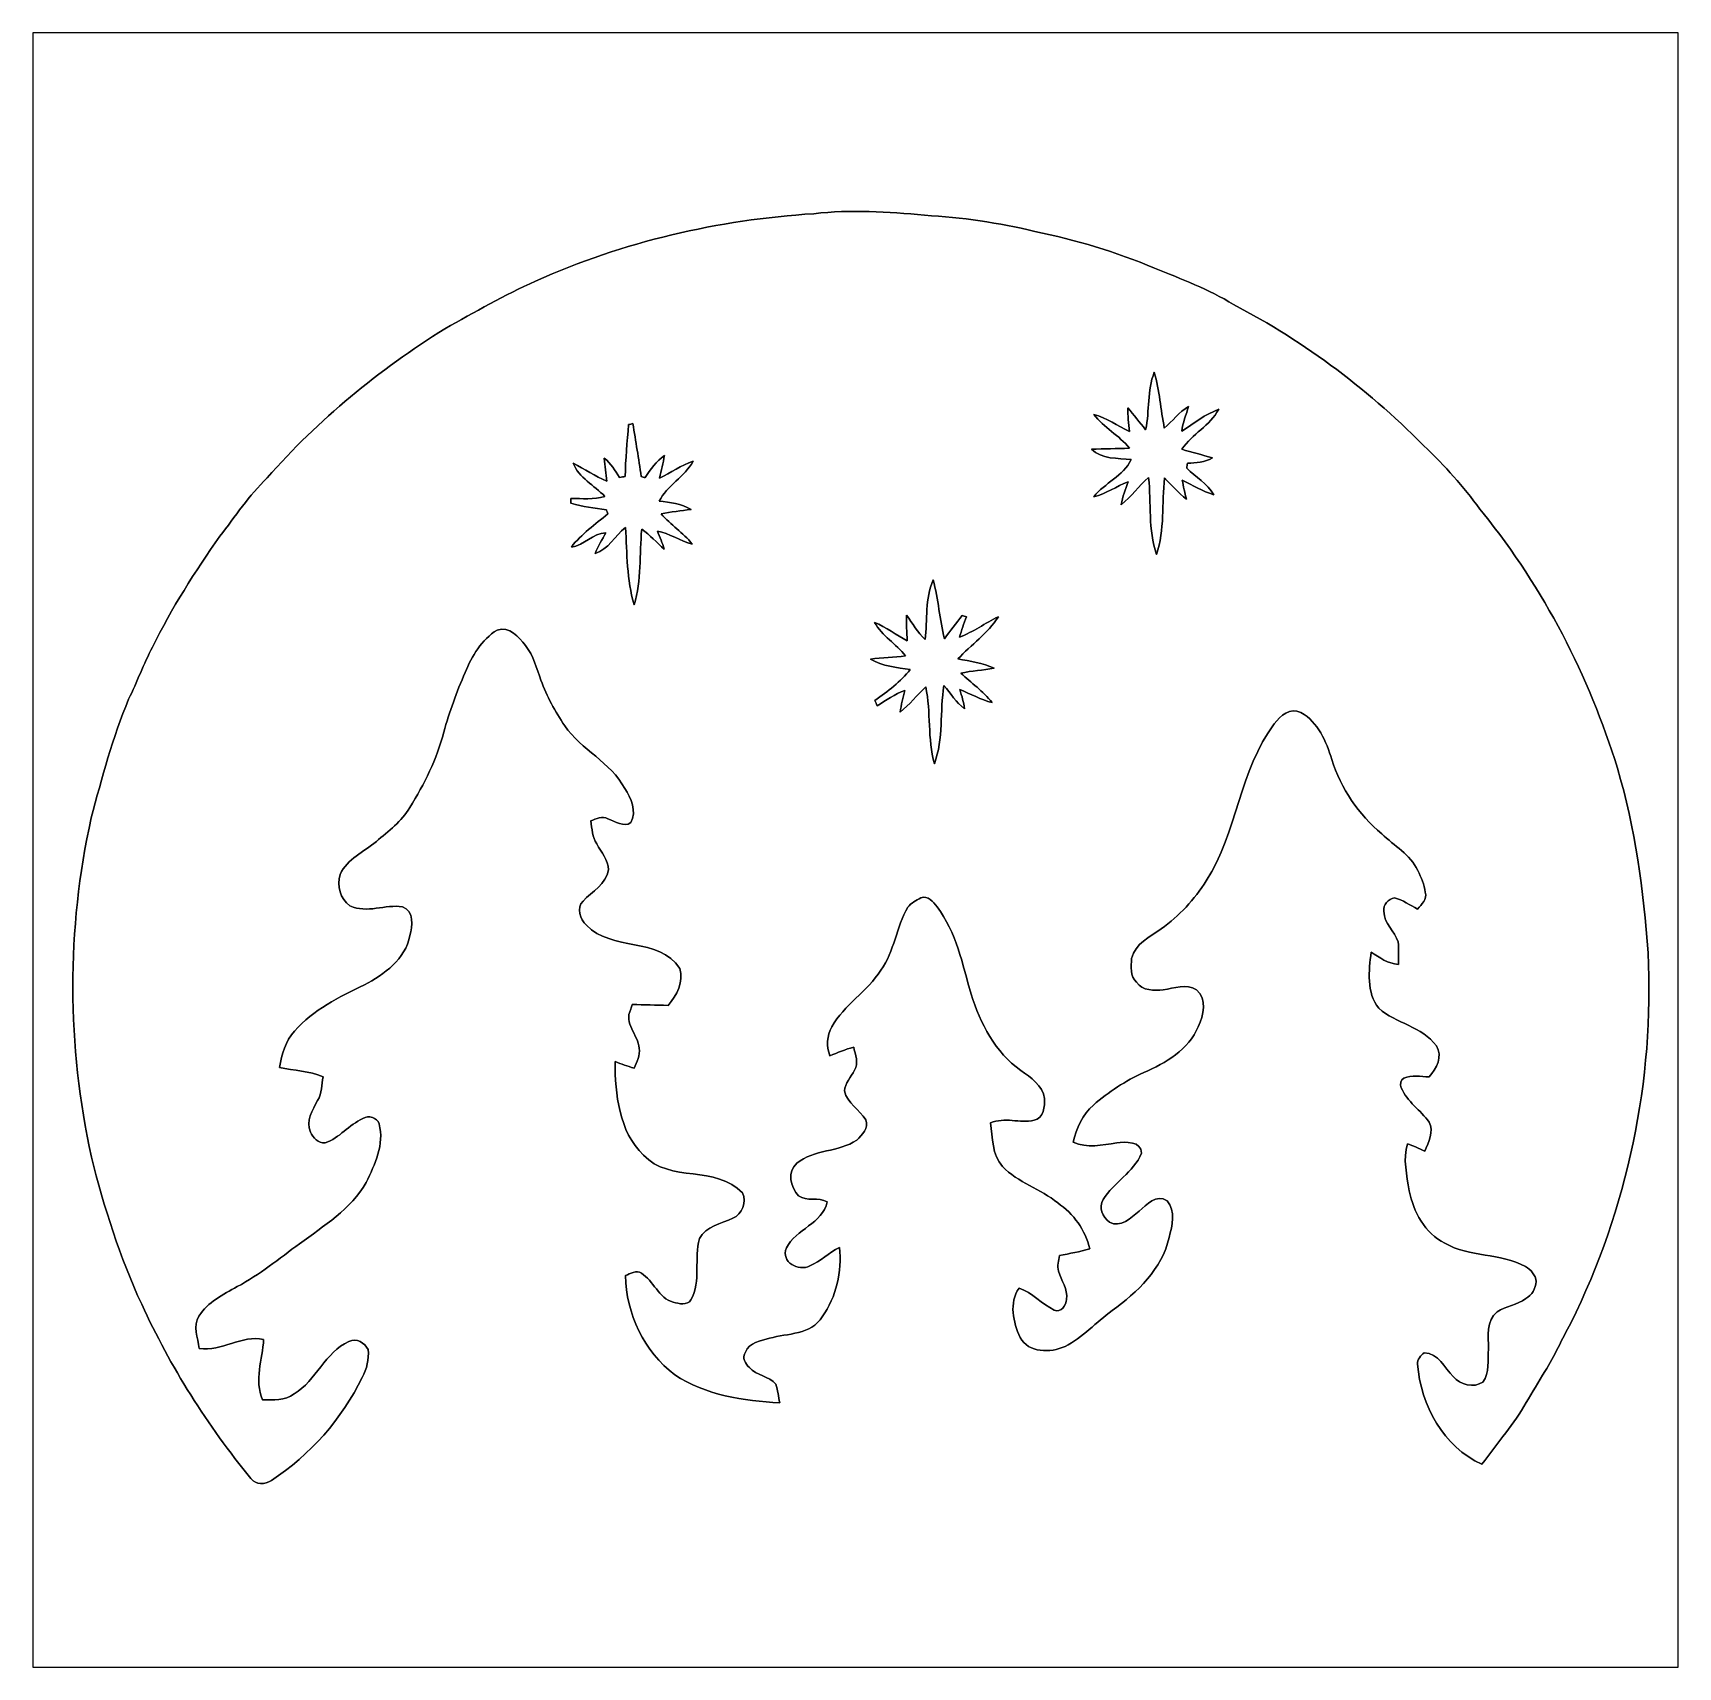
# Model space of a CAD drawing. Header units: centimetres. Extents: x -16.8 to 16.8, y -16.7 to 16.7.
import ezdxf

# ---------------------------------------------------------------- set-up
doc = ezdxf.new("R2010")
doc.units = ezdxf.units.CM
doc.header["$MEASUREMENT"] = 0
doc.layers.add('Layer 1', color=7, linetype='Continuous')

msp = doc.modelspace()

# ---------------------------------------------------------------- linework, layer by layer
at = {"layer": 'Layer 1', "color": 7}
for points, knots in [([(-16.77458, 16.66875), (-16.77458, 16.66875), (16.77458, 16.66875), (16.77458, 16.66875), (16.77458, 16.66875), (16.77458, 16.66875), (16.77458, -16.66875), (16.77458, -16.66875), (16.77458, -16.66875), (16.77458, -16.66875), (-16.77458, -16.66875), (-16.77458, -16.66875), (-16.77458, -16.66875), (-16.77458, -16.66875), (-16.77458, 16.66875), (-16.77458, 16.66875), (-16.77458, 16.66875), (-16.77458, 16.66875), (-16.77458, 16.66875), (-16.77458, 16.66875)], [0, 0, 0, 0, 0.16666667, 0.16666667, 0.16666667, 0.16666667, 0.33333333, 0.33333333, 0.33333333, 0.33333333, 0.5, 0.5, 0.5, 0.5, 0.66666667, 0.66666667, 0.66666667, 0.66666667, 1, 1, 1, 1]), ([(-0.84843, 12.98081), (-2.8, 12.85663), (-4.73745, 12.41002), (-6.52321, 11.60639), (-6.52321, 11.60639), (-7.16033, 11.3224), (-7.76499, 10.97245), (-8.37353, 10.63307), (-8.37353, 10.63307), (-9.71444, 9.79382), (-10.95763, 8.78346), (-11.99938, 7.59001), (-11.99938, 7.59001), (-12.36416, 7.23089), (-12.65202, 6.80579), (-12.9607, 6.40009), (-12.9607, 6.40009), (-13.46976, 5.67902), (-13.94707, 4.93289), (-14.33513, 4.13879), (-14.33513, 4.13879), (-14.52069, 3.79589), (-14.64733, 3.42547), (-14.82372, 3.07799), (-14.82372, 3.07799), (-15.14546, 2.29411), (-15.36771, 1.47355), (-15.58466, 0.65546), (-15.58466, 0.65546), (-16.08984, -1.61431), (-16.08138, -3.99415), (-15.58114, -6.26428), (-15.58114, -6.26428), (-15.32326, -7.29051), (-15.00258, -8.30509), (-14.55632, -9.26641), (-14.55632, -9.26641), (-13.97176, -10.54171), (-13.21717, -11.73868), (-12.32747, -12.82206), (-12.32747, -12.82206), (-12.22693, -12.95929), (-12.04207, -12.94447), (-11.90943, -12.86051), (-11.90943, -12.86051), (-11.12061, -12.34087), (-10.47397, -11.60921), (-10.05769, -10.76043), (-10.05769, -10.76043), (-9.96844, -10.58616), (-9.91411, -10.38825), (-9.94057, -10.1914), (-9.94057, -10.1914), (-10.01078, -10.05699), (-10.17164, -9.94128), (-10.32933, -10.02665), (-10.32933, -10.02665), (-10.82146, -10.24326), (-10.99185, -10.82604), (-11.4494, -11.09274), (-11.4494, -11.09274), (-11.63355, -11.23774), (-11.87062, -11.21622), (-12.08934, -11.21304), (-12.08934, -11.21304), (-12.27102, -10.8204), (-12.08793, -10.38895), (-12.06923, -9.98396), (-12.06923, -9.98396), (-12.51867, -9.88307), (-12.92366, -10.24114), (-13.38192, -10.1667), (-13.38192, -10.1667), (-13.41367, -9.95468), (-13.51703, -9.70739), (-13.38792, -9.51089), (-13.38792, -9.51089), (-13.21118, -9.2202), (-12.89403, -9.0678), (-12.60828, -8.90764), (-12.60828, -8.90764), (-12.1539, -8.66281), (-11.75209, -8.33543), (-11.33757, -8.03099), (-11.33757, -8.03099), (-10.84474, -7.66621), (-10.28982, -7.32931), (-9.97691, -6.7818), (-9.97691, -6.7818), (-9.80264, -6.41491), (-9.60049, -6.00463), (-9.71515, -5.58871), (-9.71515, -5.58871), (-9.75572, -5.45183), (-9.92928, -5.40667), (-10.04958, -5.47899), (-10.04958, -5.47899), (-10.33074, -5.60317), (-10.5216, -5.87657), (-10.81793, -5.97359), (-10.81793, -5.97359), (-10.95199, -5.98558), (-11.06276, -5.86669), (-11.11497, -5.75381), (-11.11497, -5.75381), (-11.21939, -5.52591), (-11.06946, -5.30789), (-10.96927, -5.11246), (-10.96927, -5.11246), (-10.88037, -4.96641), (-10.89237, -4.78543), (-10.85533, -4.62527), (-10.85533, -4.62527), (-11.13825, -4.50885), (-11.44976, -4.50215), (-11.74574, -4.43442), (-11.74574, -4.43442), (-11.70234, -4.16842), (-11.62438, -3.89714), (-11.44023, -3.69252), (-11.44023, -3.69252), (-11.05429, -3.2639), (-10.53077, -2.99367), (-10.01501, -2.75273), (-10.01501, -2.75273), (-9.60896, -2.53577), (-9.18069, -2.22744), (-9.08614, -1.74625), (-9.08614, -1.74625), (-9.02829, -1.5561), (-9.00148, -1.23684), (-9.23572, -1.15852), (-9.23572, -1.15852), (-9.59273, -1.10419), (-9.9628, -1.3014), (-10.31028, -1.13912), (-10.31028, -1.13912), (-10.50325, -0.98919), (-10.58792, -0.73413), (-10.50784, -0.49953), (-10.50784, -0.49953), (-10.36849, -0.1778), (-10.02348, -0.04057), (-9.77124, 0.17533), (-9.77124, 0.17533), (-9.52394, 0.38382), (-9.25477, 0.58279), (-9.09038, 0.86819), (-9.09038, 0.86819), (-8.79158, 1.34514), (-8.53969, 1.85526), (-8.39505, 2.40101), (-8.39505, 2.40101), (-8.28216, 2.81834), (-8.13506, 3.22545), (-7.95973, 3.62021), (-7.95973, 3.62021), (-7.82638, 3.95852), (-7.62176, 4.28978), (-7.30885, 4.48698), (-7.30885, 4.48698), (-7.05661, 4.57553), (-6.86753, 4.34269), (-6.73171, 4.17019), (-6.73171, 4.17019), (-6.55955, 3.96804), (-6.50593, 3.70452), (-6.41421, 3.46287), (-6.41421, 3.46287), (-6.29426, 3.13408), (-6.12458, 2.8261), (-5.93055, 2.53541), (-5.93055, 2.53541), (-5.59082, 2.04294), (-4.99286, 1.79035), (-4.705, 1.25589), (-4.705, 1.25589), (-4.57518, 1.05974), (-4.45523, 0.78458), (-4.58011, 0.55774), (-4.58011, 0.55774), (-4.72581, 0.45261), (-4.90255, 0.59161), (-5.04896, 0.63465), (-5.04896, 0.63465), (-5.16467, 0.70309), (-5.2892, 0.63641), (-5.39962, 0.59302), (-5.39962, 0.59302), (-5.37034, 0.43427), (-5.36646, 0.26282), (-5.27579, 0.12347), (-5.27579, 0.12347), (-5.18689, -0.04445), (-5.04119, -0.20214), (-5.03555, -0.40146), (-5.03555, -0.40146), (-5.07788, -0.69497), (-5.37281, -0.84561), (-5.55625, -1.0414), (-5.55625, -1.0414), (-5.69948, -1.17898), (-5.61411, -1.41464), (-5.48499, -1.53353), (-5.48499, -1.53353), (-4.97381, -2.07892), (-4.01884, -1.75507), (-3.5814, -2.41688), (-3.5814, -2.41688), (-3.49779, -2.68499), (-3.64702, -2.96827), (-3.82058, -3.16971), (-3.82058, -3.16971), (-4.06506, -3.16618), (-4.30953, -3.15666), (-4.55366, -3.15242), (-4.55366, -3.15242), (-4.56283, -3.18347), (-4.57129, -3.21486), (-4.57941, -3.24661), (-4.57941, -3.24661), (-4.73922, -3.53554), (-4.43371, -3.76661), (-4.40866, -4.0453), (-4.40866, -4.0453), (-4.38997, -4.19206), (-4.45382, -4.32576), (-4.51661, -4.45206), (-4.51661, -4.45206), (-4.64785, -4.40972), (-4.77626, -4.36562), (-4.90432, -4.31659), (-4.90432, -4.31659), (-4.90008, -4.98581), (-4.82776, -5.73334), (-4.32223, -6.22688), (-4.32223, -6.22688), (-3.78848, -6.79873), (-2.8381, -6.41667), (-2.30576, -6.99699), (-2.30576, -6.99699), (-2.21051, -7.17197), (-2.31246, -7.43867), (-2.50014, -7.51205), (-2.50014, -7.51205), (-2.73121, -7.62564), (-3.05611, -7.66974), (-3.18135, -7.92833), (-3.18135, -7.92833), (-3.29953, -8.33014), (-3.14219, -8.7944), (-3.35492, -9.17363), (-3.35492, -9.17363), (-3.42935, -9.30275), (-3.59939, -9.25301), (-3.71969, -9.22584), (-3.71969, -9.22584), (-4.01849, -9.14082), (-4.11551, -8.78593), (-4.36668, -8.63318), (-4.36668, -8.63318), (-4.47252, -8.56333), (-4.58964, -8.64411), (-4.69089, -8.68151), (-4.69089, -8.68151), (-4.67678, -9.45938), (-4.30777, -10.23232), (-3.68512, -10.70398), (-3.68512, -10.70398), (-3.05576, -11.12202), (-2.28565, -11.24162), (-1.54587, -11.27548), (-1.54587, -11.27548), (-1.56774, -11.14848), (-1.58821, -11.01972), (-1.62207, -10.89695), (-1.62207, -10.89695), (-1.76706, -10.73221), (-2.01859, -10.72409), (-2.16464, -10.55899), (-2.16464, -10.55899), (-2.23802, -10.47679), (-2.32586, -10.35614), (-2.24296, -10.24678), (-2.24296, -10.24678), (-2.16394, -10.04746), (-1.93393, -10.00901), (-1.75189, -9.95892), (-1.75189, -9.95892), (-1.38007, -9.85943), (-0.90981, -9.88942), (-0.67733, -9.52182), (-0.67733, -9.52182), (-0.39158, -9.11507), (-0.27058, -8.59896), (-0.32844, -8.10648), (-0.32844, -8.10648), (-0.53799, -8.21902), (-0.71579, -8.38341), (-0.93063, -8.48607), (-0.93063, -8.48607), (-1.1617, -8.59755), (-1.52753, -8.41199), (-1.40864, -8.11847), (-1.40864, -8.11847), (-1.22026, -7.73465), (-0.66993, -7.61965), (-0.57468, -7.18044), (-0.57468, -7.18044), (-0.75248, -7.07249), (-0.99272, -7.17691), (-1.16417, -7.05661), (-1.16417, -7.05661), (-1.32115, -6.87881), (-1.40264, -6.5599), (-1.19592, -6.38986), (-1.19592, -6.38986), (-0.84843, -6.102), (-0.34255, -6.16832), (0.02469, -5.91679), (0.02469, -5.91679), (0.13264, -5.81025), (0.28187, -5.67866), (0.20849, -5.5058), (0.20849, -5.5058), (0.08749, -5.29378), (-0.17145, -5.1689), (-0.22296, -4.91631), (-0.22296, -4.91631), (-0.21908, -4.7558), (-0.08678, -4.63444), (-0.02223, -4.49368), (-0.02223, -4.49368), (0.07585, -4.34834), (-0.00988, -4.17583), (-0.03704, -4.02096), (-0.03704, -4.02096), (-0.20355, -4.06753), (-0.36336, -4.13314), (-0.52423, -4.19629), (-0.52423, -4.19629), (-0.5909, -4.00332), (-0.58984, -3.79024), (-0.48225, -3.60892), (-0.48225, -3.60892), (-0.23248, -3.15666), (0.24412, -2.88996), (0.51435, -2.45286), (0.51435, -2.45286), (0.79622, -2.07222), (0.82621, -1.56986), (1.06751, -1.16734), (1.06751, -1.16734), (1.13242, -1.07844), (1.23754, -1.02976), (1.33033, -0.97578), (1.33033, -0.97578), (1.48837, -0.91793), (1.57903, -1.06186), (1.66299, -1.15782), (1.66299, -1.15782), (2.05211, -1.67958), (2.18722, -2.32586), (2.35585, -2.94076), (2.35585, -2.94076), (2.55129, -3.52919), (2.8448, -4.13314), (3.36938, -4.49651), (3.36938, -4.49651), (3.57576, -4.63303), (3.81106, -4.80589), (3.85621, -5.06695), (3.85621, -5.06695), (3.8608, -5.22429), (3.83893, -5.47793), (3.64067, -5.51321), (3.64067, -5.51321), (3.34821, -5.57812), (3.04024, -5.44124), (2.75378, -5.5686), (2.75378, -5.5686), (2.80282, -5.86775), (2.77954, -6.21594), (2.99826, -6.45548), (2.99826, -6.45548), (3.31188, -6.7878), (3.77472, -6.91197), (4.12291, -7.19984), (4.12291, -7.19984), (4.445, -7.41715), (4.69194, -7.75547), (4.77626, -8.13682), (4.77626, -8.13682), (4.57412, -8.19644), (4.36633, -8.23313), (4.1596, -8.27123), (4.1596, -8.27123), (4.1402, -8.376), (4.10951, -8.48607), (4.14302, -8.5919), (4.14302, -8.5919), (4.19276, -8.78558), (4.33564, -8.95491), (4.30107, -9.16693), (4.30107, -9.16693), (4.30001, -9.28793), (4.18888, -9.4488), (4.05306, -9.38636), (4.05306, -9.38636), (3.79695, -9.26571), (3.60927, -9.02935), (3.33551, -8.93798), (3.33551, -8.93798), (3.12737, -9.23607), (3.21451, -9.63683), (3.35562, -9.94375), (3.35562, -9.94375), (3.53131, -10.26019), (3.97369, -10.26442), (4.27284, -10.12754), (4.27284, -10.12754), (4.6355, -9.94481), (4.90643, -9.63048), (5.23452, -9.39729), (5.23452, -9.39729), (5.74287, -9.01841), (6.2551, -8.55063), (6.39621, -7.90328), (6.39621, -7.90328), (6.45971, -7.66516), (6.53203, -7.36177), (6.3567, -7.15398), (6.3567, -7.15398), (6.13833, -7.00828), (5.93866, -7.23794), (5.78203, -7.36812), (5.78203, -7.36812), (5.61622, -7.50252), (5.40667, -7.71631), (5.17701, -7.59319), (5.17701, -7.59319), (5.04296, -7.49053), (4.94312, -7.29015), (5.05107, -7.13281), (5.05107, -7.13281), (5.26556, -6.78321), (5.6702, -6.57507), (5.83247, -6.18737), (5.83247, -6.18737), (5.84024, -5.93972), (5.49663, -5.94642), (5.32624, -5.97253), (5.32624, -5.97253), (5.03379, -6.02544), (4.72405, -6.08224), (4.44006, -5.96018), (4.44006, -5.96018), (4.50744, -5.67902), (4.62668, -5.39538), (4.85069, -5.20347), (4.85069, -5.20347), (5.15973, -4.93677), (5.50263, -4.70641), (5.87728, -4.54201), (5.87728, -4.54201), (6.32284, -4.34446), (6.79309, -4.07564), (6.98959, -3.60504), (6.98959, -3.60504), (7.10177, -3.37608), (7.17268, -3.03989), (6.95431, -2.85291), (6.95431, -2.85291), (6.74687, -2.72344), (6.49464, -2.81905), (6.27592, -2.85221), (6.27592, -2.85221), (6.09, -2.87302), (5.84941, -2.87408), (5.73299, -2.69734), (5.73299, -2.69734), (5.59576, -2.5721), (5.62328, -2.37596), (5.63139, -2.21192), (5.63139, -2.21192), (5.71077, -1.91135), (5.99546, -1.76777), (6.23358, -1.61078), (6.23358, -1.61078), (6.59941, -1.34655), (6.91374, -1.00965), (7.15327, -0.62689), (7.15327, -0.62689), (7.78969, 0.3616), (7.82708, 1.62489), (8.53899, 2.57493), (8.53899, 2.57493), (8.66669, 2.73438), (8.86601, 2.92029), (9.08367, 2.80423), (9.08367, 2.80423), (9.4361, 2.60844), (9.59908, 2.21156), (9.71232, 1.84609), (9.71232, 1.84609), (9.90141, 1.25801), (10.25419, 0.71826), (10.73503, 0.32808), (10.73503, 0.32808), (10.98374, 0.08819), (11.31394, -0.09278), (11.46669, -0.41769), (11.46669, -0.41769), (11.53795, -0.55704), (11.60039, -0.70661), (11.62015, -0.86289), (11.62015, -0.86289), (11.65966, -1.01177), (11.54465, -1.10737), (11.46281, -1.20474), (11.46281, -1.20474), (11.30617, -1.12854), (11.16295, -1.01424), (10.99114, -0.97861), (10.99114, -0.97861), (10.86767, -0.99907), (10.74737, -1.11689), (10.7763, -1.25024), (10.7763, -1.25024), (10.77136, -1.50036), (10.99538, -1.65523), (11.06664, -1.87572), (11.06664, -1.87572), (11.08322, -2.02636), (11.07369, -2.18052), (11.06981, -2.33292), (11.06981, -2.33292), (10.85391, -2.32304), (10.68952, -2.19075), (10.51454, -2.08598), (10.51454, -2.08598), (10.46833, -2.46521), (10.41717, -2.90583), (10.66941, -3.22898), (10.66941, -3.22898), (11.02395, -3.53907), (11.55559, -3.60221), (11.84557, -3.99415), (11.84557, -3.99415), (11.98069, -4.20758), (11.84839, -4.46334), (11.69705, -4.62774), (11.69705, -4.62774), (11.52701, -4.6228), (11.34216, -4.58153), (11.18023, -4.65526), (11.18023, -4.65526), (11.1058, -4.68312), (11.1058, -4.78578), (11.12908, -4.84999), (11.12908, -4.84999), (11.25044, -5.13362), (11.51855, -5.30966), (11.70023, -5.54884), (11.70023, -5.54884), (11.79266, -5.74111), (11.68788, -5.96194), (11.60956, -6.14257), (11.60956, -6.14257), (11.49174, -6.09), (11.37532, -6.03497), (11.25467, -5.99087), (11.25467, -5.99087), (11.16012, -6.30555), (11.24303, -6.63575), (11.29171, -6.95149), (11.29171, -6.95149), (11.37779, -7.38258), (11.60921, -7.81826), (12.01596, -8.02111), (12.01596, -8.02111), (12.52326, -8.31074), (13.15014, -8.21655), (13.66132, -8.49595), (13.66132, -8.49595), (13.76751, -8.56333), (13.8744, -8.66669), (13.87757, -8.80145), (13.87757, -8.80145), (13.87087, -8.94186), (13.79855, -9.08509), (13.66661, -9.14894), (13.66661, -9.14894), (13.49481, -9.28546), (13.26374, -9.29922), (13.08453, -9.41881), (13.08453, -9.41881), (12.85699, -9.60437), (12.90849, -9.9254), (12.90602, -10.18293), (12.90602, -10.18293), (12.89156, -10.40412), (12.93142, -10.66412), (12.79384, -10.85321), (12.79384, -10.85321), (12.60792, -10.98515), (12.33311, -10.90401), (12.18918, -10.74244), (12.18918, -10.74244), (12.00997, -10.56252), (11.88755, -10.26724), (11.59969, -10.25525), (11.59969, -10.25525), (11.52384, -10.30887), (11.45716, -10.39283), (11.46034, -10.4902), (11.46034, -10.4902), (11.52913, -11.32558), (11.98562, -12.17471), (12.77373, -12.53102), (12.77373, -12.53102), (12.94201, -12.32076), (13.09017, -12.09534), (13.26021, -11.88649), (13.26021, -11.88649), (13.57277, -11.50091), (13.79573, -11.05535), (14.06031, -10.63801), (14.06031, -10.63801), (14.26104, -10.32228), (14.40251, -9.97479), (14.58666, -9.64988), (14.58666, -9.64988), (15.74341, -7.32226), (16.29375, -4.69688), (16.16181, -2.09973), (16.16181, -2.09973), (16.07467, -0.82762), (15.90111, 0.44485), (15.53704, 1.6697), (15.53704, 1.6697), (14.95707, 3.55282), (14.03632, 5.33612), (12.79807, 6.87105), (12.79807, 6.87105), (12.45941, 7.32614), (12.09463, 7.76393), (11.68153, 8.15375), (11.68153, 8.15375), (10.52089, 9.3412), (9.18351, 10.3632), (7.70714, 11.12802), (7.70714, 11.12802), (7.20337, 11.44235), (6.64386, 11.64343), (6.09847, 11.87097), (6.09847, 11.87097), (5.31213, 12.20047), (4.49051, 12.44424), (3.65654, 12.61957), (3.65654, 12.61957), (2.91853, 12.79631), (2.16535, 12.90602), (1.40794, 12.94871), (1.40794, 12.94871), (0.65828, 13.02067), (-0.09807, 13.06689), (-0.84843, 12.98081)], [0, 0, 0, 0, 0.00595238, 0.00595238, 0.00595238, 0.00595238, 0.01190476, 0.01190476, 0.01190476, 0.01190476, 0.01785714, 0.01785714, 0.01785714, 0.01785714, 0.02380952, 0.02380952, 0.02380952, 0.02380952, 0.0297619, 0.0297619, 0.0297619, 0.0297619, 0.03571429, 0.03571429, 0.03571429, 0.03571429, 0.04166667, 0.04166667, 0.04166667, 0.04166667, 0.04761905, 0.04761905, 0.04761905, 0.04761905, 0.05357143, 0.05357143, 0.05357143, 0.05357143, 0.05952381, 0.05952381, 0.05952381, 0.05952381, 0.06547619, 0.06547619, 0.06547619, 0.06547619, 0.07142857, 0.07142857, 0.07142857, 0.07142857, 0.07738095, 0.07738095, 0.07738095, 0.07738095, 0.08333333, 0.08333333, 0.08333333, 0.08333333, 0.08928571, 0.08928571, 0.08928571, 0.08928571, 0.0952381, 0.0952381, 0.0952381, 0.0952381, 0.10119048, 0.10119048, 0.10119048, 0.10119048, 0.10714286, 0.10714286, 0.10714286, 0.10714286, 0.11309524, 0.11309524, 0.11309524, 0.11309524, 0.11904762, 0.11904762, 0.11904762, 0.11904762, 0.125, 0.125, 0.125, 0.125, 0.13095238, 0.13095238, 0.13095238, 0.13095238, 0.13690476, 0.13690476, 0.13690476, 0.13690476, 0.14285714, 0.14285714, 0.14285714, 0.14285714, 0.14880952, 0.14880952, 0.14880952, 0.14880952, 0.1547619, 0.1547619, 0.1547619, 0.1547619, 0.16071429, 0.16071429, 0.16071429, 0.16071429, 0.16666667, 0.16666667, 0.16666667, 0.16666667, 0.17261905, 0.17261905, 0.17261905, 0.17261905, 0.17857143, 0.17857143, 0.17857143, 0.17857143, 0.18452381, 0.18452381, 0.18452381, 0.18452381, 0.19047619, 0.19047619, 0.19047619, 0.19047619, 0.19642857, 0.19642857, 0.19642857, 0.19642857, 0.20238095, 0.20238095, 0.20238095, 0.20238095, 0.20833333, 0.20833333, 0.20833333, 0.20833333, 0.21428571, 0.21428571, 0.21428571, 0.21428571, 0.2202381, 0.2202381, 0.2202381, 0.2202381, 0.22619048, 0.22619048, 0.22619048, 0.22619048, 0.23214286, 0.23214286, 0.23214286, 0.23214286, 0.23809524, 0.23809524, 0.23809524, 0.23809524, 0.24404762, 0.24404762, 0.24404762, 0.24404762, 0.25, 0.25, 0.25, 0.25, 0.25595238, 0.25595238, 0.25595238, 0.25595238, 0.26190476, 0.26190476, 0.26190476, 0.26190476, 0.26785714, 0.26785714, 0.26785714, 0.26785714, 0.27380952, 0.27380952, 0.27380952, 0.27380952, 0.2797619, 0.2797619, 0.2797619, 0.2797619, 0.28571429, 0.28571429, 0.28571429, 0.28571429, 0.29166667, 0.29166667, 0.29166667, 0.29166667, 0.29761905, 0.29761905, 0.29761905, 0.29761905, 0.30357143, 0.30357143, 0.30357143, 0.30357143, 0.30952381, 0.30952381, 0.30952381, 0.30952381, 0.31547619, 0.31547619, 0.31547619, 0.31547619, 0.32142857, 0.32142857, 0.32142857, 0.32142857, 0.32738095, 0.32738095, 0.32738095, 0.32738095, 0.33333333, 0.33333333, 0.33333333, 0.33333333, 0.33928571, 0.33928571, 0.33928571, 0.33928571, 0.3452381, 0.3452381, 0.3452381, 0.3452381, 0.35119048, 0.35119048, 0.35119048, 0.35119048, 0.35714286, 0.35714286, 0.35714286, 0.35714286, 0.36309524, 0.36309524, 0.36309524, 0.36309524, 0.36904762, 0.36904762, 0.36904762, 0.36904762, 0.375, 0.375, 0.375, 0.375, 0.38095238, 0.38095238, 0.38095238, 0.38095238, 0.38690476, 0.38690476, 0.38690476, 0.38690476, 0.39285714, 0.39285714, 0.39285714, 0.39285714, 0.39880952, 0.39880952, 0.39880952, 0.39880952, 0.4047619, 0.4047619, 0.4047619, 0.4047619, 0.41071429, 0.41071429, 0.41071429, 0.41071429, 0.41666667, 0.41666667, 0.41666667, 0.41666667, 0.42261905, 0.42261905, 0.42261905, 0.42261905, 0.42857143, 0.42857143, 0.42857143, 0.42857143, 0.43452381, 0.43452381, 0.43452381, 0.43452381, 0.44047619, 0.44047619, 0.44047619, 0.44047619, 0.44642857, 0.44642857, 0.44642857, 0.44642857, 0.45238095, 0.45238095, 0.45238095, 0.45238095, 0.45833333, 0.45833333, 0.45833333, 0.45833333, 0.46428571, 0.46428571, 0.46428571, 0.46428571, 0.4702381, 0.4702381, 0.4702381, 0.4702381, 0.47619048, 0.47619048, 0.47619048, 0.47619048, 0.48214286, 0.48214286, 0.48214286, 0.48214286, 0.48809524, 0.48809524, 0.48809524, 0.48809524, 0.49404762, 0.49404762, 0.49404762, 0.49404762, 0.5, 0.5, 0.5, 0.5, 0.50595238, 0.50595238, 0.50595238, 0.50595238, 0.51190476, 0.51190476, 0.51190476, 0.51190476, 0.51785714, 0.51785714, 0.51785714, 0.51785714, 0.52380952, 0.52380952, 0.52380952, 0.52380952, 0.5297619, 0.5297619, 0.5297619, 0.5297619, 0.53571429, 0.53571429, 0.53571429, 0.53571429, 0.54166667, 0.54166667, 0.54166667, 0.54166667, 0.54761905, 0.54761905, 0.54761905, 0.54761905, 0.55357143, 0.55357143, 0.55357143, 0.55357143, 0.55952381, 0.55952381, 0.55952381, 0.55952381, 0.56547619, 0.56547619, 0.56547619, 0.56547619, 0.57142857, 0.57142857, 0.57142857, 0.57142857, 0.57738095, 0.57738095, 0.57738095, 0.57738095, 0.58333333, 0.58333333, 0.58333333, 0.58333333, 0.58928571, 0.58928571, 0.58928571, 0.58928571, 0.5952381, 0.5952381, 0.5952381, 0.5952381, 0.60119048, 0.60119048, 0.60119048, 0.60119048, 0.60714286, 0.60714286, 0.60714286, 0.60714286, 0.61309524, 0.61309524, 0.61309524, 0.61309524, 0.61904762, 0.61904762, 0.61904762, 0.61904762, 0.625, 0.625, 0.625, 0.625, 0.63095238, 0.63095238, 0.63095238, 0.63095238, 0.63690476, 0.63690476, 0.63690476, 0.63690476, 0.64285714, 0.64285714, 0.64285714, 0.64285714, 0.64880952, 0.64880952, 0.64880952, 0.64880952, 0.6547619, 0.6547619, 0.6547619, 0.6547619, 0.66071429, 0.66071429, 0.66071429, 0.66071429, 0.66666667, 0.66666667, 0.66666667, 0.66666667, 0.67261905, 0.67261905, 0.67261905, 0.67261905, 0.67857143, 0.67857143, 0.67857143, 0.67857143, 0.68452381, 0.68452381, 0.68452381, 0.68452381, 0.69047619, 0.69047619, 0.69047619, 0.69047619, 0.69642857, 0.69642857, 0.69642857, 0.69642857, 0.70238095, 0.70238095, 0.70238095, 0.70238095, 0.70833333, 0.70833333, 0.70833333, 0.70833333, 0.71428571, 0.71428571, 0.71428571, 0.71428571, 0.7202381, 0.7202381, 0.7202381, 0.7202381, 0.72619048, 0.72619048, 0.72619048, 0.72619048, 0.73214286, 0.73214286, 0.73214286, 0.73214286, 0.73809524, 0.73809524, 0.73809524, 0.73809524, 0.74404762, 0.74404762, 0.74404762, 0.74404762, 0.75, 0.75, 0.75, 0.75, 0.75595238, 0.75595238, 0.75595238, 0.75595238, 0.76190476, 0.76190476, 0.76190476, 0.76190476, 0.76785714, 0.76785714, 0.76785714, 0.76785714, 0.77380952, 0.77380952, 0.77380952, 0.77380952, 0.7797619, 0.7797619, 0.7797619, 0.7797619, 0.78571429, 0.78571429, 0.78571429, 0.78571429, 0.79166667, 0.79166667, 0.79166667, 0.79166667, 0.79761905, 0.79761905, 0.79761905, 0.79761905, 0.80357143, 0.80357143, 0.80357143, 0.80357143, 0.80952381, 0.80952381, 0.80952381, 0.80952381, 0.81547619, 0.81547619, 0.81547619, 0.81547619, 0.82142857, 0.82142857, 0.82142857, 0.82142857, 0.82738095, 0.82738095, 0.82738095, 0.82738095, 0.83333333, 0.83333333, 0.83333333, 0.83333333, 0.83928571, 0.83928571, 0.83928571, 0.83928571, 0.8452381, 0.8452381, 0.8452381, 0.8452381, 0.85119048, 0.85119048, 0.85119048, 0.85119048, 0.85714286, 0.85714286, 0.85714286, 0.85714286, 0.86309524, 0.86309524, 0.86309524, 0.86309524, 0.86904762, 0.86904762, 0.86904762, 0.86904762, 0.875, 0.875, 0.875, 0.875, 0.88095238, 0.88095238, 0.88095238, 0.88095238, 0.88690476, 0.88690476, 0.88690476, 0.88690476, 0.89285714, 0.89285714, 0.89285714, 0.89285714, 0.89880952, 0.89880952, 0.89880952, 0.89880952, 0.9047619, 0.9047619, 0.9047619, 0.9047619, 0.91071429, 0.91071429, 0.91071429, 0.91071429, 0.91666667, 0.91666667, 0.91666667, 0.91666667, 0.92261905, 0.92261905, 0.92261905, 0.92261905, 0.92857143, 0.92857143, 0.92857143, 0.92857143, 0.93452381, 0.93452381, 0.93452381, 0.93452381, 0.94047619, 0.94047619, 0.94047619, 0.94047619, 0.94642857, 0.94642857, 0.94642857, 0.94642857, 0.95238095, 0.95238095, 0.95238095, 0.95238095, 0.95833333, 0.95833333, 0.95833333, 0.95833333, 0.96428571, 0.96428571, 0.96428571, 0.96428571, 0.9702381, 0.9702381, 0.9702381, 0.9702381, 0.97619048, 0.97619048, 0.97619048, 0.97619048, 0.98214286, 0.98214286, 0.98214286, 0.98214286, 0.98809524, 0.98809524, 0.98809524, 0.98809524, 1, 1, 1, 1]), ([(6.09353, 9.74549), (6.19584, 9.3726), (6.22688, 8.9856), (6.29708, 8.60601), (6.29708, 8.60601), (6.46254, 8.75136), (6.60082, 8.93022), (6.79027, 9.04699), (6.79027, 9.04699), (6.74793, 8.87801), (6.66926, 8.71784), (6.65621, 8.54216), (6.65621, 8.54216), (6.89963, 8.70232), (7.12999, 8.89106), (7.40798, 8.98948), (7.40798, 8.98948), (7.22489, 8.65964), (6.86929, 8.48254), (6.6548, 8.17739), (6.6548, 8.17739), (6.85941, 8.10895), (7.07072, 8.06274), (7.27675, 7.99853), (7.27675, 7.99853), (7.12258, 7.91139), (6.94584, 7.88917), (6.77086, 7.89446), (6.77086, 7.89446), (6.76487, 7.85848), (6.75922, 7.82249), (6.75358, 7.78616), (6.75358, 7.78616), (6.94267, 7.61294), (7.17479, 7.47536), (7.30567, 7.24782), (7.30567, 7.24782), (7.08025, 7.32014), (6.87423, 7.43691), (6.66468, 7.54451), (6.66468, 7.54451), (6.68161, 7.41362), (6.7183, 7.28662), (6.74934, 7.15857), (6.74934, 7.15857), (6.58001, 7.28027), (6.44807, 7.44396), (6.29991, 7.58896), (6.29991, 7.58896), (6.24805, 7.06967), (6.30696, 6.53239), (6.13833, 6.03003), (6.13833, 6.03003), (5.9623, 6.53556), (6.03285, 7.07531), (5.97606, 7.59742), (5.97606, 7.59742), (5.77568, 7.42809), (5.62504, 7.20866), (5.42008, 7.04427), (5.42008, 7.04427), (5.44548, 7.20619), (5.50474, 7.35859), (5.55837, 7.51205), (5.55837, 7.51205), (5.3213, 7.41927), (5.10893, 7.26793), (4.86057, 7.20478), (4.86057, 7.20478), (5.08141, 7.48841), (5.45994, 7.62847), (5.62116, 7.9629), (5.62116, 7.9629), (5.34917, 8.00029), (5.01721, 7.96149), (4.81471, 8.17739), (4.81471, 8.17739), (5.07118, 8.18303), (5.32765, 8.18727), (5.58447, 8.19397), (5.58447, 8.19397), (5.37845, 8.46067), (5.06695, 8.6166), (4.86057, 8.88224), (4.86057, 8.88224), (5.1241, 8.82156), (5.34317, 8.65258), (5.58482, 8.53793), (5.58482, 8.53793), (5.56719, 8.69879), (5.55307, 8.86037), (5.55272, 9.02229), (5.55272, 9.02229), (5.67408, 8.87271), (5.79543, 8.72349), (5.91714, 8.57356), (5.91714, 8.57356), (6.0004, 8.96056), (5.94078, 9.37507), (6.09353, 9.74549)], [0, 0, 0, 0, 0.03846154, 0.03846154, 0.03846154, 0.03846154, 0.07692308, 0.07692308, 0.07692308, 0.07692308, 0.11538462, 0.11538462, 0.11538462, 0.11538462, 0.15384615, 0.15384615, 0.15384615, 0.15384615, 0.19230769, 0.19230769, 0.19230769, 0.19230769, 0.23076923, 0.23076923, 0.23076923, 0.23076923, 0.26923077, 0.26923077, 0.26923077, 0.26923077, 0.30769231, 0.30769231, 0.30769231, 0.30769231, 0.34615385, 0.34615385, 0.34615385, 0.34615385, 0.38461538, 0.38461538, 0.38461538, 0.38461538, 0.42307692, 0.42307692, 0.42307692, 0.42307692, 0.46153846, 0.46153846, 0.46153846, 0.46153846, 0.5, 0.5, 0.5, 0.5, 0.53846154, 0.53846154, 0.53846154, 0.53846154, 0.57692308, 0.57692308, 0.57692308, 0.57692308, 0.61538462, 0.61538462, 0.61538462, 0.61538462, 0.65384615, 0.65384615, 0.65384615, 0.65384615, 0.69230769, 0.69230769, 0.69230769, 0.69230769, 0.73076923, 0.73076923, 0.73076923, 0.73076923, 0.76923077, 0.76923077, 0.76923077, 0.76923077, 0.80769231, 0.80769231, 0.80769231, 0.80769231, 0.84615385, 0.84615385, 0.84615385, 0.84615385, 0.88461538, 0.88461538, 0.88461538, 0.88461538, 0.92307692, 0.92307692, 0.92307692, 0.92307692, 1, 1, 1, 1]), ([(-4.62598, 8.67798), (-4.6041, 8.68292), (-4.56036, 8.69315), (-4.53849, 8.69809), (-4.53849, 8.69809), (-4.48592, 8.33826), (-4.41607, 7.98124), (-4.36986, 7.62035), (-4.36986, 7.62035), (-4.3501, 7.61436), (-4.30989, 7.60271), (-4.28978, 7.59672), (-4.28978, 7.59672), (-4.18218, 7.7657), (-4.05977, 7.92903), (-3.89784, 8.05004), (-3.89784, 8.05004), (-3.91866, 7.89305), (-3.96028, 7.7403), (-3.99944, 7.58719), (-3.99944, 7.58719), (-3.76273, 7.68773), (-3.55565, 7.85001), (-3.31047, 7.9315), (-3.31047, 7.9315), (-3.4858, 7.61294), (-3.84069, 7.43832), (-4.00509, 7.11376), (-4.00509, 7.11376), (-3.77896, 7.0993), (-3.55529, 7.05979), (-3.35386, 6.94866), (-3.35386, 6.94866), (-3.55706, 6.91586), (-3.76167, 6.89681), (-3.96381, 6.85871), (-3.96381, 6.85871), (-3.77366, 6.63081), (-3.50943, 6.477), (-3.32916, 6.23852), (-3.32916, 6.23852), (-3.57576, 6.30379), (-3.78883, 6.45866), (-4.04072, 6.50628), (-4.04072, 6.50628), (-3.98956, 6.38387), (-3.937, 6.26181), (-3.89961, 6.1341), (-3.89961, 6.1341), (-4.05412, 6.26957), (-4.18924, 6.42691), (-4.35928, 6.54332), (-4.35928, 6.54332), (-4.40972, 6.03003), (-4.35575, 5.50228), (-4.5145, 5.00345), (-4.5145, 5.00345), (-4.6676, 5.51321), (-4.65702, 6.05049), (-4.69053, 6.57613), (-4.69053, 6.57613), (-4.90961, 6.41421), (-5.03449, 6.12704), (-5.31213, 6.05155), (-5.31213, 6.05155), (-5.24828, 6.1976), (-5.16537, 6.33342), (-5.08988, 6.47347), (-5.08988, 6.47347), (-5.35623, 6.45971), (-5.53156, 6.21171), (-5.79473, 6.17996), (-5.79473, 6.17996), (-5.588, 6.44596), (-5.30789, 6.64281), (-5.05213, 6.85871), (-5.05213, 6.85871), (-5.05919, 6.87952), (-5.074, 6.92185), (-5.08106, 6.94267), (-5.08106, 6.94267), (-5.32448, 6.96807), (-5.56613, 7.0044), (-5.80178, 7.07214), (-5.80178, 7.07214), (-5.80214, 7.09612), (-5.80319, 7.1441), (-5.8039, 7.16809), (-5.8039, 7.16809), (-5.57565, 7.17797), (-5.33471, 7.13528), (-5.11387, 7.21466), (-5.11387, 7.21466), (-5.32624, 7.43832), (-5.64127, 7.5879), (-5.75628, 7.89199), (-5.75628, 7.89199), (-5.52697, 7.76922), (-5.30684, 7.62917), (-5.06942, 7.52122), (-5.06942, 7.52122), (-5.08953, 7.67715), (-5.11351, 7.83272), (-5.12198, 7.99006), (-5.12198, 7.99006), (-4.98722, 7.88705), (-4.90361, 7.73818), (-4.80977, 7.60095), (-4.80977, 7.60095), (-4.77167, 7.60659), (-4.73393, 7.61224), (-4.69547, 7.61753), (-4.69547, 7.61753), (-4.68983, 7.97207), (-4.65949, 8.3252), (-4.62598, 8.67798)], [0, 0, 0, 0, 0.03333333, 0.03333333, 0.03333333, 0.03333333, 0.06666667, 0.06666667, 0.06666667, 0.06666667, 0.1, 0.1, 0.1, 0.1, 0.13333333, 0.13333333, 0.13333333, 0.13333333, 0.16666667, 0.16666667, 0.16666667, 0.16666667, 0.2, 0.2, 0.2, 0.2, 0.23333333, 0.23333333, 0.23333333, 0.23333333, 0.26666667, 0.26666667, 0.26666667, 0.26666667, 0.3, 0.3, 0.3, 0.3, 0.33333333, 0.33333333, 0.33333333, 0.33333333, 0.36666667, 0.36666667, 0.36666667, 0.36666667, 0.4, 0.4, 0.4, 0.4, 0.43333333, 0.43333333, 0.43333333, 0.43333333, 0.46666667, 0.46666667, 0.46666667, 0.46666667, 0.5, 0.5, 0.5, 0.5, 0.53333333, 0.53333333, 0.53333333, 0.53333333, 0.56666667, 0.56666667, 0.56666667, 0.56666667, 0.6, 0.6, 0.6, 0.6, 0.63333333, 0.63333333, 0.63333333, 0.63333333, 0.66666667, 0.66666667, 0.66666667, 0.66666667, 0.7, 0.7, 0.7, 0.7, 0.73333333, 0.73333333, 0.73333333, 0.73333333, 0.76666667, 0.76666667, 0.76666667, 0.76666667, 0.8, 0.8, 0.8, 0.8, 0.83333333, 0.83333333, 0.83333333, 0.83333333, 0.86666667, 0.86666667, 0.86666667, 0.86666667, 0.9, 0.9, 0.9, 0.9, 0.93333333, 0.93333333, 0.93333333, 0.93333333, 1, 1, 1, 1]), ([(1.41958, 4.29189), (1.47214, 4.69583), (1.41323, 5.12868), (1.58256, 5.50898), (1.58256, 5.50898), (1.69369, 5.11528), (1.71379, 4.70323), (1.81257, 4.30742), (1.81257, 4.30742), (1.93146, 4.46758), (2.05281, 4.62598), (2.17558, 4.78331), (2.17558, 4.78331), (2.1971, 4.77696), (2.24014, 4.76426), (2.26166, 4.75791), (2.26166, 4.75791), (2.20874, 4.62068), (2.159, 4.48169), (2.12337, 4.33846), (2.12337, 4.33846), (2.4003, 4.45276), (2.64689, 4.62527), (2.91359, 4.75897), (2.91359, 4.75897), (2.69522, 4.41925), (2.35938, 4.18747), (2.08668, 3.89678), (2.08668, 3.89678), (2.33609, 3.85163), (2.59609, 3.82164), (2.8261, 3.70699), (2.8261, 3.70699), (2.59997, 3.66818), (2.36961, 3.65831), (2.14595, 3.60645), (2.14595, 3.60645), (2.36396, 3.41313), (2.59927, 3.23638), (2.78659, 3.01061), (2.78659, 3.01061), (2.55341, 3.05964), (2.34985, 3.18805), (2.12972, 3.27131), (2.12972, 3.27131), (2.16606, 3.14325), (2.21051, 3.0159), (2.22074, 2.88219), (2.22074, 2.88219), (2.04999, 3.00955), (1.93993, 3.19546), (1.80305, 3.35492), (1.80305, 3.35492), (1.71732, 2.82469), (1.79881, 2.27259), (1.60867, 1.75895), (1.60867, 1.75895), (1.46756, 2.27118), (1.53846, 2.81093), (1.43334, 3.32705), (1.43334, 3.32705), (1.25201, 3.1623), (1.10843, 2.95769), (0.90911, 2.8127), (0.90911, 2.8127), (0.93239, 2.96192), (0.9712, 3.10691), (1.00401, 3.25367), (1.00401, 3.25367), (0.80081, 3.18135), (0.62618, 3.05259), (0.44274, 2.94287), (0.44274, 2.94287), (0.42686, 2.97921), (0.41099, 3.01554), (0.39546, 3.05153), (0.39546, 3.05153), (0.65581, 3.23779), (0.92004, 3.42829), (1.11795, 3.68371), (1.11795, 3.68371), (0.84138, 3.72428), (0.55174, 3.74403), (0.30762, 3.89502), (0.30762, 3.89502), (0.54434, 3.91971), (0.78281, 3.93206), (1.01988, 3.95923), (1.01988, 3.95923), (0.8255, 4.2037), (0.54539, 4.36774), (0.387, 4.64432), (0.387, 4.64432), (0.62442, 4.54519), (0.82832, 4.38503), (1.05551, 4.26614), (1.05551, 4.26614), (1.04316, 4.44147), (1.03505, 4.61716), (1.03964, 4.79284), (1.03964, 4.79284), (1.16276, 4.62351), (1.27, 4.44041), (1.41958, 4.29189)], [0, 0, 0, 0, 0.03703704, 0.03703704, 0.03703704, 0.03703704, 0.07407407, 0.07407407, 0.07407407, 0.07407407, 0.11111111, 0.11111111, 0.11111111, 0.11111111, 0.14814815, 0.14814815, 0.14814815, 0.14814815, 0.18518519, 0.18518519, 0.18518519, 0.18518519, 0.22222222, 0.22222222, 0.22222222, 0.22222222, 0.25925926, 0.25925926, 0.25925926, 0.25925926, 0.2962963, 0.2962963, 0.2962963, 0.2962963, 0.33333333, 0.33333333, 0.33333333, 0.33333333, 0.37037037, 0.37037037, 0.37037037, 0.37037037, 0.40740741, 0.40740741, 0.40740741, 0.40740741, 0.44444444, 0.44444444, 0.44444444, 0.44444444, 0.48148148, 0.48148148, 0.48148148, 0.48148148, 0.51851852, 0.51851852, 0.51851852, 0.51851852, 0.55555556, 0.55555556, 0.55555556, 0.55555556, 0.59259259, 0.59259259, 0.59259259, 0.59259259, 0.62962963, 0.62962963, 0.62962963, 0.62962963, 0.66666667, 0.66666667, 0.66666667, 0.66666667, 0.7037037, 0.7037037, 0.7037037, 0.7037037, 0.74074074, 0.74074074, 0.74074074, 0.74074074, 0.77777778, 0.77777778, 0.77777778, 0.77777778, 0.81481481, 0.81481481, 0.81481481, 0.81481481, 0.85185185, 0.85185185, 0.85185185, 0.85185185, 0.88888889, 0.88888889, 0.88888889, 0.88888889, 0.92592593, 0.92592593, 0.92592593, 0.92592593, 1, 1, 1, 1])]:
    msp.add_open_spline(points, degree=3, knots=knots, dxfattribs=at)
at = {"layer": 'Layer 1', "color": 253}
for points, knots in [([(-0.84843, 12.98081), (-0.09807, 13.06689), (0.65828, 13.02067), (1.40794, 12.94871), (1.40794, 12.94871), (2.16535, 12.90602), (2.91853, 12.79631), (3.65654, 12.61957), (3.65654, 12.61957), (4.49051, 12.44424), (5.31213, 12.20047), (6.09847, 11.87097), (6.09847, 11.87097), (6.64386, 11.64343), (7.20337, 11.44235), (7.70714, 11.12802), (7.70714, 11.12802), (9.18351, 10.3632), (10.52089, 9.3412), (11.68153, 8.15375), (11.68153, 8.15375), (12.09463, 7.76393), (12.45941, 7.32614), (12.79807, 6.87105), (12.79807, 6.87105), (14.03632, 5.33612), (14.95707, 3.55282), (15.53704, 1.6697), (15.53704, 1.6697), (15.90111, 0.44485), (16.07467, -0.82762), (16.16181, -2.09973), (16.16181, -2.09973), (16.29375, -4.69688), (15.74341, -7.32226), (14.58666, -9.64988), (14.58666, -9.64988), (14.40251, -9.97479), (14.26104, -10.32228), (14.06031, -10.63801), (14.06031, -10.63801), (13.79573, -11.05535), (13.57277, -11.50091), (13.26021, -11.88649), (13.26021, -11.88649), (13.09017, -12.09534), (12.94201, -12.32076), (12.77373, -12.53102), (12.77373, -12.53102), (11.98562, -12.17471), (11.52913, -11.32558), (11.46034, -10.4902), (11.46034, -10.4902), (11.45716, -10.39283), (11.52384, -10.30887), (11.59969, -10.25525), (11.59969, -10.25525), (11.88755, -10.26724), (12.00997, -10.56252), (12.18918, -10.74244), (12.18918, -10.74244), (12.33311, -10.90401), (12.60792, -10.98515), (12.79384, -10.85321), (12.79384, -10.85321), (12.93142, -10.66412), (12.89156, -10.40412), (12.90602, -10.18293), (12.90602, -10.18293), (12.90849, -9.9254), (12.85699, -9.60437), (13.08453, -9.41881), (13.08453, -9.41881), (13.26374, -9.29922), (13.49481, -9.28546), (13.66661, -9.14894), (13.66661, -9.14894), (13.79855, -9.08509), (13.87087, -8.94186), (13.87757, -8.80145), (13.87757, -8.80145), (13.8744, -8.66669), (13.76751, -8.56333), (13.66132, -8.49595), (13.66132, -8.49595), (13.15014, -8.21655), (12.52326, -8.31074), (12.01596, -8.02111), (12.01596, -8.02111), (11.60921, -7.81826), (11.37779, -7.38258), (11.29171, -6.95149), (11.29171, -6.95149), (11.24303, -6.63575), (11.16012, -6.30555), (11.25467, -5.99087), (11.25467, -5.99087), (11.37532, -6.03497), (11.49174, -6.09), (11.60956, -6.14257), (11.60956, -6.14257), (11.68788, -5.96194), (11.79266, -5.74111), (11.70023, -5.54884), (11.70023, -5.54884), (11.51855, -5.30966), (11.25044, -5.13362), (11.12908, -4.84999), (11.12908, -4.84999), (11.1058, -4.78578), (11.1058, -4.68312), (11.18023, -4.65526), (11.18023, -4.65526), (11.34216, -4.58153), (11.52701, -4.6228), (11.69705, -4.62774), (11.69705, -4.62774), (11.84839, -4.46334), (11.98069, -4.20758), (11.84557, -3.99415), (11.84557, -3.99415), (11.55559, -3.60221), (11.02395, -3.53907), (10.66941, -3.22898), (10.66941, -3.22898), (10.41717, -2.90583), (10.46833, -2.46521), (10.51454, -2.08598), (10.51454, -2.08598), (10.68952, -2.19075), (10.85391, -2.32304), (11.06981, -2.33292), (11.06981, -2.33292), (11.07369, -2.18052), (11.08322, -2.02636), (11.06664, -1.87572), (11.06664, -1.87572), (10.99538, -1.65523), (10.77136, -1.50036), (10.7763, -1.25024), (10.7763, -1.25024), (10.74737, -1.11689), (10.86767, -0.99907), (10.99114, -0.97861), (10.99114, -0.97861), (11.16295, -1.01424), (11.30617, -1.12854), (11.46281, -1.20474), (11.46281, -1.20474), (11.54465, -1.10737), (11.65966, -1.01177), (11.62015, -0.86289), (11.62015, -0.86289), (11.60039, -0.70661), (11.53795, -0.55704), (11.46669, -0.41769), (11.46669, -0.41769), (11.31394, -0.09278), (10.98374, 0.08819), (10.73503, 0.32808), (10.73503, 0.32808), (10.25419, 0.71826), (9.90141, 1.25801), (9.71232, 1.84609), (9.71232, 1.84609), (9.59908, 2.21156), (9.4361, 2.60844), (9.08367, 2.80423), (9.08367, 2.80423), (8.86601, 2.92029), (8.66669, 2.73438), (8.53899, 2.57493), (8.53899, 2.57493), (7.82708, 1.62489), (7.78969, 0.3616), (7.15327, -0.62689), (7.15327, -0.62689), (6.91374, -1.00965), (6.59941, -1.34655), (6.23358, -1.61078), (6.23358, -1.61078), (5.99546, -1.76777), (5.71077, -1.91135), (5.63139, -2.21192), (5.63139, -2.21192), (5.62328, -2.37596), (5.59576, -2.5721), (5.73299, -2.69734), (5.73299, -2.69734), (5.84941, -2.87408), (6.09, -2.87302), (6.27592, -2.85221), (6.27592, -2.85221), (6.49464, -2.81905), (6.74687, -2.72344), (6.95431, -2.85291), (6.95431, -2.85291), (7.17268, -3.03989), (7.10177, -3.37608), (6.98959, -3.60504), (6.98959, -3.60504), (6.79309, -4.07564), (6.32284, -4.34446), (5.87728, -4.54201), (5.87728, -4.54201), (5.50263, -4.70641), (5.15973, -4.93677), (4.85069, -5.20347), (4.85069, -5.20347), (4.62668, -5.39538), (4.50744, -5.67902), (4.44006, -5.96018), (4.44006, -5.96018), (4.72405, -6.08224), (5.03379, -6.02544), (5.32624, -5.97253), (5.32624, -5.97253), (5.49663, -5.94642), (5.84024, -5.93972), (5.83247, -6.18737), (5.83247, -6.18737), (5.6702, -6.57507), (5.26556, -6.78321), (5.05107, -7.13281), (5.05107, -7.13281), (4.94312, -7.29015), (5.04296, -7.49053), (5.17701, -7.59319), (5.17701, -7.59319), (5.40667, -7.71631), (5.61622, -7.50252), (5.78203, -7.36812), (5.78203, -7.36812), (5.93866, -7.23794), (6.13833, -7.00828), (6.3567, -7.15398), (6.3567, -7.15398), (6.53203, -7.36177), (6.45971, -7.66516), (6.39621, -7.90328), (6.39621, -7.90328), (6.2551, -8.55063), (5.74287, -9.01841), (5.23452, -9.39729), (5.23452, -9.39729), (4.90643, -9.63048), (4.6355, -9.94481), (4.27284, -10.12754), (4.27284, -10.12754), (3.97369, -10.26442), (3.53131, -10.26019), (3.35562, -9.94375), (3.35562, -9.94375), (3.21451, -9.63683), (3.12737, -9.23607), (3.33551, -8.93798), (3.33551, -8.93798), (3.60927, -9.02935), (3.79695, -9.26571), (4.05306, -9.38636), (4.05306, -9.38636), (4.18888, -9.4488), (4.30001, -9.28793), (4.30107, -9.16693), (4.30107, -9.16693), (4.33564, -8.95491), (4.19276, -8.78558), (4.14302, -8.5919), (4.14302, -8.5919), (4.10951, -8.48607), (4.1402, -8.376), (4.1596, -8.27123), (4.1596, -8.27123), (4.36633, -8.23313), (4.57412, -8.19644), (4.77626, -8.13682), (4.77626, -8.13682), (4.69194, -7.75547), (4.445, -7.41715), (4.12291, -7.19984), (4.12291, -7.19984), (3.77472, -6.91197), (3.31188, -6.7878), (2.99826, -6.45548), (2.99826, -6.45548), (2.77954, -6.21594), (2.80282, -5.86775), (2.75378, -5.5686), (2.75378, -5.5686), (3.04024, -5.44124), (3.34821, -5.57812), (3.64067, -5.51321), (3.64067, -5.51321), (3.83893, -5.47793), (3.8608, -5.22429), (3.85621, -5.06695), (3.85621, -5.06695), (3.81106, -4.80589), (3.57576, -4.63303), (3.36938, -4.49651), (3.36938, -4.49651), (2.8448, -4.13314), (2.55129, -3.52919), (2.35585, -2.94076), (2.35585, -2.94076), (2.18722, -2.32586), (2.05211, -1.67958), (1.66299, -1.15782), (1.66299, -1.15782), (1.57903, -1.06186), (1.48837, -0.91793), (1.33033, -0.97578), (1.33033, -0.97578), (1.23754, -1.02976), (1.13242, -1.07844), (1.06751, -1.16734), (1.06751, -1.16734), (0.82621, -1.56986), (0.79622, -2.07222), (0.51435, -2.45286), (0.51435, -2.45286), (0.24412, -2.88996), (-0.23248, -3.15666), (-0.48225, -3.60892), (-0.48225, -3.60892), (-0.58984, -3.79024), (-0.5909, -4.00332), (-0.52423, -4.19629), (-0.52423, -4.19629), (-0.36336, -4.13314), (-0.20355, -4.06753), (-0.03704, -4.02096), (-0.03704, -4.02096), (-0.00988, -4.17583), (0.07585, -4.34834), (-0.02223, -4.49368), (-0.02223, -4.49368), (-0.08678, -4.63444), (-0.21908, -4.7558), (-0.22296, -4.91631), (-0.22296, -4.91631), (-0.17145, -5.1689), (0.08749, -5.29378), (0.20849, -5.5058), (0.20849, -5.5058), (0.28187, -5.67866), (0.13264, -5.81025), (0.02469, -5.91679), (0.02469, -5.91679), (-0.34255, -6.16832), (-0.84843, -6.102), (-1.19592, -6.38986), (-1.19592, -6.38986), (-1.40264, -6.5599), (-1.32115, -6.87881), (-1.16417, -7.05661), (-1.16417, -7.05661), (-0.99272, -7.17691), (-0.75248, -7.07249), (-0.57468, -7.18044), (-0.57468, -7.18044), (-0.66993, -7.61965), (-1.22026, -7.73465), (-1.40864, -8.11847), (-1.40864, -8.11847), (-1.52753, -8.41199), (-1.1617, -8.59755), (-0.93063, -8.48607), (-0.93063, -8.48607), (-0.71579, -8.38341), (-0.53799, -8.21902), (-0.32844, -8.10648), (-0.32844, -8.10648), (-0.27058, -8.59896), (-0.39158, -9.11507), (-0.67733, -9.52182), (-0.67733, -9.52182), (-0.90981, -9.88942), (-1.38007, -9.85943), (-1.75189, -9.95892), (-1.75189, -9.95892), (-1.93393, -10.00901), (-2.16394, -10.04746), (-2.24296, -10.24678), (-2.24296, -10.24678), (-2.32586, -10.35614), (-2.23802, -10.47679), (-2.16464, -10.55899), (-2.16464, -10.55899), (-2.01859, -10.72409), (-1.76706, -10.73221), (-1.62207, -10.89695), (-1.62207, -10.89695), (-1.58821, -11.01972), (-1.56774, -11.14848), (-1.54587, -11.27548), (-1.54587, -11.27548), (-2.28565, -11.24162), (-3.05576, -11.12202), (-3.68512, -10.70398), (-3.68512, -10.70398), (-4.30777, -10.23232), (-4.67678, -9.45938), (-4.69089, -8.68151), (-4.69089, -8.68151), (-4.58964, -8.64411), (-4.47252, -8.56333), (-4.36668, -8.63318), (-4.36668, -8.63318), (-4.11551, -8.78593), (-4.01849, -9.14082), (-3.71969, -9.22584), (-3.71969, -9.22584), (-3.59939, -9.25301), (-3.42935, -9.30275), (-3.35492, -9.17363), (-3.35492, -9.17363), (-3.14219, -8.7944), (-3.29953, -8.33014), (-3.18135, -7.92833), (-3.18135, -7.92833), (-3.05611, -7.66974), (-2.73121, -7.62564), (-2.50014, -7.51205), (-2.50014, -7.51205), (-2.31246, -7.43867), (-2.21051, -7.17197), (-2.30576, -6.99699), (-2.30576, -6.99699), (-2.8381, -6.41667), (-3.78848, -6.79873), (-4.32223, -6.22688), (-4.32223, -6.22688), (-4.82776, -5.73334), (-4.90008, -4.98581), (-4.90432, -4.31659), (-4.90432, -4.31659), (-4.77626, -4.36562), (-4.64785, -4.40972), (-4.51661, -4.45206), (-4.51661, -4.45206), (-4.45382, -4.32576), (-4.38997, -4.19206), (-4.40866, -4.0453), (-4.40866, -4.0453), (-4.43371, -3.76661), (-4.73922, -3.53554), (-4.57941, -3.24661), (-4.57941, -3.24661), (-4.57129, -3.21486), (-4.56283, -3.18347), (-4.55366, -3.15242), (-4.55366, -3.15242), (-4.30953, -3.15666), (-4.06506, -3.16618), (-3.82058, -3.16971), (-3.82058, -3.16971), (-3.64702, -2.96827), (-3.49779, -2.68499), (-3.5814, -2.41688), (-3.5814, -2.41688), (-4.01884, -1.75507), (-4.97381, -2.07892), (-5.48499, -1.53353), (-5.48499, -1.53353), (-5.61411, -1.41464), (-5.69948, -1.17898), (-5.55625, -1.0414), (-5.55625, -1.0414), (-5.37281, -0.84561), (-5.07788, -0.69497), (-5.03555, -0.40146), (-5.03555, -0.40146), (-5.04119, -0.20214), (-5.18689, -0.04445), (-5.27579, 0.12347), (-5.27579, 0.12347), (-5.36646, 0.26282), (-5.37034, 0.43427), (-5.39962, 0.59302), (-5.39962, 0.59302), (-5.2892, 0.63641), (-5.16467, 0.70309), (-5.04896, 0.63465), (-5.04896, 0.63465), (-4.90255, 0.59161), (-4.72581, 0.45261), (-4.58011, 0.55774), (-4.58011, 0.55774), (-4.45523, 0.78458), (-4.57518, 1.05974), (-4.705, 1.25589), (-4.705, 1.25589), (-4.99286, 1.79035), (-5.59082, 2.04294), (-5.93055, 2.53541), (-5.93055, 2.53541), (-6.12458, 2.8261), (-6.29426, 3.13408), (-6.41421, 3.46287), (-6.41421, 3.46287), (-6.50593, 3.70452), (-6.55955, 3.96804), (-6.73171, 4.17019), (-6.73171, 4.17019), (-6.86753, 4.34269), (-7.05661, 4.57553), (-7.30885, 4.48698), (-7.30885, 4.48698), (-7.62176, 4.28978), (-7.82638, 3.95852), (-7.95973, 3.62021), (-7.95973, 3.62021), (-8.13506, 3.22545), (-8.28216, 2.81834), (-8.39505, 2.40101), (-8.39505, 2.40101), (-8.53969, 1.85526), (-8.79158, 1.34514), (-9.09038, 0.86819), (-9.09038, 0.86819), (-9.25477, 0.58279), (-9.52394, 0.38382), (-9.77124, 0.17533), (-9.77124, 0.17533), (-10.02348, -0.04057), (-10.36849, -0.1778), (-10.50784, -0.49953), (-10.50784, -0.49953), (-10.58792, -0.73413), (-10.50325, -0.98919), (-10.31028, -1.13912), (-10.31028, -1.13912), (-9.9628, -1.3014), (-9.59273, -1.10419), (-9.23572, -1.15852), (-9.23572, -1.15852), (-9.00148, -1.23684), (-9.02829, -1.5561), (-9.08614, -1.74625), (-9.08614, -1.74625), (-9.18069, -2.22744), (-9.60896, -2.53577), (-10.01501, -2.75273), (-10.01501, -2.75273), (-10.53077, -2.99367), (-11.05429, -3.2639), (-11.44023, -3.69252), (-11.44023, -3.69252), (-11.62438, -3.89714), (-11.70234, -4.16842), (-11.74574, -4.43442), (-11.74574, -4.43442), (-11.44976, -4.50215), (-11.13825, -4.50885), (-10.85533, -4.62527), (-10.85533, -4.62527), (-10.89237, -4.78543), (-10.88037, -4.96641), (-10.96927, -5.11246), (-10.96927, -5.11246), (-11.06946, -5.30789), (-11.21939, -5.52591), (-11.11497, -5.75381), (-11.11497, -5.75381), (-11.06276, -5.86669), (-10.95199, -5.98558), (-10.81793, -5.97359), (-10.81793, -5.97359), (-10.5216, -5.87657), (-10.33074, -5.60317), (-10.04958, -5.47899), (-10.04958, -5.47899), (-9.92928, -5.40667), (-9.75572, -5.45183), (-9.71515, -5.58871), (-9.71515, -5.58871), (-9.60049, -6.00463), (-9.80264, -6.41491), (-9.97691, -6.7818), (-9.97691, -6.7818), (-10.28982, -7.32931), (-10.84474, -7.66621), (-11.33757, -8.03099), (-11.33757, -8.03099), (-11.75209, -8.33543), (-12.1539, -8.66281), (-12.60828, -8.90764), (-12.60828, -8.90764), (-12.89403, -9.0678), (-13.21118, -9.2202), (-13.38792, -9.51089), (-13.38792, -9.51089), (-13.51703, -9.70739), (-13.41367, -9.95468), (-13.38192, -10.1667), (-13.38192, -10.1667), (-12.92366, -10.24114), (-12.51867, -9.88307), (-12.06923, -9.98396), (-12.06923, -9.98396), (-12.08793, -10.38895), (-12.27102, -10.8204), (-12.08934, -11.21304), (-12.08934, -11.21304), (-11.87062, -11.21622), (-11.63355, -11.23774), (-11.4494, -11.09274), (-11.4494, -11.09274), (-10.99185, -10.82604), (-10.82146, -10.24326), (-10.32933, -10.02665), (-10.32933, -10.02665), (-10.17164, -9.94128), (-10.01078, -10.05699), (-9.94057, -10.1914), (-9.94057, -10.1914), (-9.91411, -10.38825), (-9.96844, -10.58616), (-10.05769, -10.76043), (-10.05769, -10.76043), (-10.47397, -11.60921), (-11.12061, -12.34087), (-11.90943, -12.86051), (-11.90943, -12.86051), (-12.04207, -12.94447), (-12.22693, -12.95929), (-12.32747, -12.82206), (-12.32747, -12.82206), (-13.21717, -11.73868), (-13.97176, -10.54171), (-14.55632, -9.26641), (-14.55632, -9.26641), (-15.00258, -8.30509), (-15.32326, -7.29051), (-15.58114, -6.26428), (-15.58114, -6.26428), (-16.08138, -3.99415), (-16.08984, -1.61431), (-15.58466, 0.65546), (-15.58466, 0.65546), (-15.36771, 1.47355), (-15.14546, 2.29411), (-14.82372, 3.07799), (-14.82372, 3.07799), (-14.64733, 3.42547), (-14.52069, 3.79589), (-14.33513, 4.13879), (-14.33513, 4.13879), (-13.94707, 4.93289), (-13.46976, 5.67902), (-12.9607, 6.40009), (-12.9607, 6.40009), (-12.65202, 6.80579), (-12.36416, 7.23089), (-11.99938, 7.59001), (-11.99938, 7.59001), (-10.95763, 8.78346), (-9.71444, 9.79382), (-8.37353, 10.63307), (-8.37353, 10.63307), (-7.76499, 10.97245), (-7.16033, 11.3224), (-6.52321, 11.60639), (-6.52321, 11.60639), (-4.73745, 12.41002), (-2.8, 12.85663), (-0.84843, 12.98081), (-0.84843, 12.98081), (-0.84843, 12.98081), (-0.84843, 12.98081), (-0.84843, 12.98081)], [0, 0, 0, 0, 0.00591716, 0.00591716, 0.00591716, 0.00591716, 0.01183432, 0.01183432, 0.01183432, 0.01183432, 0.01775148, 0.01775148, 0.01775148, 0.01775148, 0.02366864, 0.02366864, 0.02366864, 0.02366864, 0.0295858, 0.0295858, 0.0295858, 0.0295858, 0.03550296, 0.03550296, 0.03550296, 0.03550296, 0.04142012, 0.04142012, 0.04142012, 0.04142012, 0.04733728, 0.04733728, 0.04733728, 0.04733728, 0.05325444, 0.05325444, 0.05325444, 0.05325444, 0.0591716, 0.0591716, 0.0591716, 0.0591716, 0.06508876, 0.06508876, 0.06508876, 0.06508876, 0.07100592, 0.07100592, 0.07100592, 0.07100592, 0.07692308, 0.07692308, 0.07692308, 0.07692308, 0.08284024, 0.08284024, 0.08284024, 0.08284024, 0.0887574, 0.0887574, 0.0887574, 0.0887574, 0.09467456, 0.09467456, 0.09467456, 0.09467456, 0.10059172, 0.10059172, 0.10059172, 0.10059172, 0.10650888, 0.10650888, 0.10650888, 0.10650888, 0.11242604, 0.11242604, 0.11242604, 0.11242604, 0.1183432, 0.1183432, 0.1183432, 0.1183432, 0.12426036, 0.12426036, 0.12426036, 0.12426036, 0.13017751, 0.13017751, 0.13017751, 0.13017751, 0.13609467, 0.13609467, 0.13609467, 0.13609467, 0.14201183, 0.14201183, 0.14201183, 0.14201183, 0.14792899, 0.14792899, 0.14792899, 0.14792899, 0.15384615, 0.15384615, 0.15384615, 0.15384615, 0.15976331, 0.15976331, 0.15976331, 0.15976331, 0.16568047, 0.16568047, 0.16568047, 0.16568047, 0.17159763, 0.17159763, 0.17159763, 0.17159763, 0.17751479, 0.17751479, 0.17751479, 0.17751479, 0.18343195, 0.18343195, 0.18343195, 0.18343195, 0.18934911, 0.18934911, 0.18934911, 0.18934911, 0.19526627, 0.19526627, 0.19526627, 0.19526627, 0.20118343, 0.20118343, 0.20118343, 0.20118343, 0.20710059, 0.20710059, 0.20710059, 0.20710059, 0.21301775, 0.21301775, 0.21301775, 0.21301775, 0.21893491, 0.21893491, 0.21893491, 0.21893491, 0.22485207, 0.22485207, 0.22485207, 0.22485207, 0.23076923, 0.23076923, 0.23076923, 0.23076923, 0.23668639, 0.23668639, 0.23668639, 0.23668639, 0.24260355, 0.24260355, 0.24260355, 0.24260355, 0.24852071, 0.24852071, 0.24852071, 0.24852071, 0.25443787, 0.25443787, 0.25443787, 0.25443787, 0.26035503, 0.26035503, 0.26035503, 0.26035503, 0.26627219, 0.26627219, 0.26627219, 0.26627219, 0.27218935, 0.27218935, 0.27218935, 0.27218935, 0.27810651, 0.27810651, 0.27810651, 0.27810651, 0.28402367, 0.28402367, 0.28402367, 0.28402367, 0.28994083, 0.28994083, 0.28994083, 0.28994083, 0.29585799, 0.29585799, 0.29585799, 0.29585799, 0.30177515, 0.30177515, 0.30177515, 0.30177515, 0.30769231, 0.30769231, 0.30769231, 0.30769231, 0.31360947, 0.31360947, 0.31360947, 0.31360947, 0.31952663, 0.31952663, 0.31952663, 0.31952663, 0.32544379, 0.32544379, 0.32544379, 0.32544379, 0.33136095, 0.33136095, 0.33136095, 0.33136095, 0.33727811, 0.33727811, 0.33727811, 0.33727811, 0.34319527, 0.34319527, 0.34319527, 0.34319527, 0.34911243, 0.34911243, 0.34911243, 0.34911243, 0.35502959, 0.35502959, 0.35502959, 0.35502959, 0.36094675, 0.36094675, 0.36094675, 0.36094675, 0.36686391, 0.36686391, 0.36686391, 0.36686391, 0.37278107, 0.37278107, 0.37278107, 0.37278107, 0.37869822, 0.37869822, 0.37869822, 0.37869822, 0.38461538, 0.38461538, 0.38461538, 0.38461538, 0.39053254, 0.39053254, 0.39053254, 0.39053254, 0.3964497, 0.3964497, 0.3964497, 0.3964497, 0.40236686, 0.40236686, 0.40236686, 0.40236686, 0.40828402, 0.40828402, 0.40828402, 0.40828402, 0.41420118, 0.41420118, 0.41420118, 0.41420118, 0.42011834, 0.42011834, 0.42011834, 0.42011834, 0.4260355, 0.4260355, 0.4260355, 0.4260355, 0.43195266, 0.43195266, 0.43195266, 0.43195266, 0.43786982, 0.43786982, 0.43786982, 0.43786982, 0.44378698, 0.44378698, 0.44378698, 0.44378698, 0.44970414, 0.44970414, 0.44970414, 0.44970414, 0.4556213, 0.4556213, 0.4556213, 0.4556213, 0.46153846, 0.46153846, 0.46153846, 0.46153846, 0.46745562, 0.46745562, 0.46745562, 0.46745562, 0.47337278, 0.47337278, 0.47337278, 0.47337278, 0.47928994, 0.47928994, 0.47928994, 0.47928994, 0.4852071, 0.4852071, 0.4852071, 0.4852071, 0.49112426, 0.49112426, 0.49112426, 0.49112426, 0.49704142, 0.49704142, 0.49704142, 0.49704142, 0.50295858, 0.50295858, 0.50295858, 0.50295858, 0.50887574, 0.50887574, 0.50887574, 0.50887574, 0.5147929, 0.5147929, 0.5147929, 0.5147929, 0.52071006, 0.52071006, 0.52071006, 0.52071006, 0.52662722, 0.52662722, 0.52662722, 0.52662722, 0.53254438, 0.53254438, 0.53254438, 0.53254438, 0.53846154, 0.53846154, 0.53846154, 0.53846154, 0.5443787, 0.5443787, 0.5443787, 0.5443787, 0.55029586, 0.55029586, 0.55029586, 0.55029586, 0.55621302, 0.55621302, 0.55621302, 0.55621302, 0.56213018, 0.56213018, 0.56213018, 0.56213018, 0.56804734, 0.56804734, 0.56804734, 0.56804734, 0.5739645, 0.5739645, 0.5739645, 0.5739645, 0.57988166, 0.57988166, 0.57988166, 0.57988166, 0.58579882, 0.58579882, 0.58579882, 0.58579882, 0.59171598, 0.59171598, 0.59171598, 0.59171598, 0.59763314, 0.59763314, 0.59763314, 0.59763314, 0.6035503, 0.6035503, 0.6035503, 0.6035503, 0.60946746, 0.60946746, 0.60946746, 0.60946746, 0.61538462, 0.61538462, 0.61538462, 0.61538462, 0.62130178, 0.62130178, 0.62130178, 0.62130178, 0.62721893, 0.62721893, 0.62721893, 0.62721893, 0.63313609, 0.63313609, 0.63313609, 0.63313609, 0.63905325, 0.63905325, 0.63905325, 0.63905325, 0.64497041, 0.64497041, 0.64497041, 0.64497041, 0.65088757, 0.65088757, 0.65088757, 0.65088757, 0.65680473, 0.65680473, 0.65680473, 0.65680473, 0.66272189, 0.66272189, 0.66272189, 0.66272189, 0.66863905, 0.66863905, 0.66863905, 0.66863905, 0.67455621, 0.67455621, 0.67455621, 0.67455621, 0.68047337, 0.68047337, 0.68047337, 0.68047337, 0.68639053, 0.68639053, 0.68639053, 0.68639053, 0.69230769, 0.69230769, 0.69230769, 0.69230769, 0.69822485, 0.69822485, 0.69822485, 0.69822485, 0.70414201, 0.70414201, 0.70414201, 0.70414201, 0.71005917, 0.71005917, 0.71005917, 0.71005917, 0.71597633, 0.71597633, 0.71597633, 0.71597633, 0.72189349, 0.72189349, 0.72189349, 0.72189349, 0.72781065, 0.72781065, 0.72781065, 0.72781065, 0.73372781, 0.73372781, 0.73372781, 0.73372781, 0.73964497, 0.73964497, 0.73964497, 0.73964497, 0.74556213, 0.74556213, 0.74556213, 0.74556213, 0.75147929, 0.75147929, 0.75147929, 0.75147929, 0.75739645, 0.75739645, 0.75739645, 0.75739645, 0.76331361, 0.76331361, 0.76331361, 0.76331361, 0.76923077, 0.76923077, 0.76923077, 0.76923077, 0.77514793, 0.77514793, 0.77514793, 0.77514793, 0.78106509, 0.78106509, 0.78106509, 0.78106509, 0.78698225, 0.78698225, 0.78698225, 0.78698225, 0.79289941, 0.79289941, 0.79289941, 0.79289941, 0.79881657, 0.79881657, 0.79881657, 0.79881657, 0.80473373, 0.80473373, 0.80473373, 0.80473373, 0.81065089, 0.81065089, 0.81065089, 0.81065089, 0.81656805, 0.81656805, 0.81656805, 0.81656805, 0.82248521, 0.82248521, 0.82248521, 0.82248521, 0.82840237, 0.82840237, 0.82840237, 0.82840237, 0.83431953, 0.83431953, 0.83431953, 0.83431953, 0.84023669, 0.84023669, 0.84023669, 0.84023669, 0.84615385, 0.84615385, 0.84615385, 0.84615385, 0.85207101, 0.85207101, 0.85207101, 0.85207101, 0.85798817, 0.85798817, 0.85798817, 0.85798817, 0.86390533, 0.86390533, 0.86390533, 0.86390533, 0.86982249, 0.86982249, 0.86982249, 0.86982249, 0.87573964, 0.87573964, 0.87573964, 0.87573964, 0.8816568, 0.8816568, 0.8816568, 0.8816568, 0.88757396, 0.88757396, 0.88757396, 0.88757396, 0.89349112, 0.89349112, 0.89349112, 0.89349112, 0.89940828, 0.89940828, 0.89940828, 0.89940828, 0.90532544, 0.90532544, 0.90532544, 0.90532544, 0.9112426, 0.9112426, 0.9112426, 0.9112426, 0.91715976, 0.91715976, 0.91715976, 0.91715976, 0.92307692, 0.92307692, 0.92307692, 0.92307692, 0.92899408, 0.92899408, 0.92899408, 0.92899408, 0.93491124, 0.93491124, 0.93491124, 0.93491124, 0.9408284, 0.9408284, 0.9408284, 0.9408284, 0.94674556, 0.94674556, 0.94674556, 0.94674556, 0.95266272, 0.95266272, 0.95266272, 0.95266272, 0.95857988, 0.95857988, 0.95857988, 0.95857988, 0.96449704, 0.96449704, 0.96449704, 0.96449704, 0.9704142, 0.9704142, 0.9704142, 0.9704142, 0.97633136, 0.97633136, 0.97633136, 0.97633136, 0.98224852, 0.98224852, 0.98224852, 0.98224852, 0.98816568, 0.98816568, 0.98816568, 0.98816568, 1, 1, 1, 1]), ([(6.09353, 9.74549), (5.94078, 9.37507), (6.0004, 8.96056), (5.91714, 8.57356), (5.91714, 8.57356), (5.79543, 8.72349), (5.67408, 8.87271), (5.55272, 9.02229), (5.55272, 9.02229), (5.55307, 8.86037), (5.56719, 8.69879), (5.58482, 8.53793), (5.58482, 8.53793), (5.34317, 8.65258), (5.1241, 8.82156), (4.86057, 8.88224), (4.86057, 8.88224), (5.06695, 8.6166), (5.37845, 8.46067), (5.58447, 8.19397), (5.58447, 8.19397), (5.32765, 8.18727), (5.07118, 8.18303), (4.81471, 8.17739), (4.81471, 8.17739), (5.01721, 7.96149), (5.34917, 8.00029), (5.62116, 7.9629), (5.62116, 7.9629), (5.45994, 7.62847), (5.08141, 7.48841), (4.86057, 7.20478), (4.86057, 7.20478), (5.10893, 7.26793), (5.3213, 7.41927), (5.55837, 7.51205), (5.55837, 7.51205), (5.50474, 7.35859), (5.44548, 7.20619), (5.42008, 7.04427), (5.42008, 7.04427), (5.62504, 7.20866), (5.77568, 7.42809), (5.97606, 7.59742), (5.97606, 7.59742), (6.03285, 7.07531), (5.9623, 6.53556), (6.13833, 6.03003), (6.13833, 6.03003), (6.30696, 6.53239), (6.24805, 7.06967), (6.29991, 7.58896), (6.29991, 7.58896), (6.44807, 7.44396), (6.58001, 7.28027), (6.74934, 7.15857), (6.74934, 7.15857), (6.7183, 7.28662), (6.68161, 7.41362), (6.66468, 7.54451), (6.66468, 7.54451), (6.87423, 7.43691), (7.08025, 7.32014), (7.30567, 7.24782), (7.30567, 7.24782), (7.17479, 7.47536), (6.94267, 7.61294), (6.75358, 7.78616), (6.75358, 7.78616), (6.75922, 7.82249), (6.76487, 7.85848), (6.77086, 7.89446), (6.77086, 7.89446), (6.94584, 7.88917), (7.12258, 7.91139), (7.27675, 7.99853), (7.27675, 7.99853), (7.07072, 8.06274), (6.85941, 8.10895), (6.6548, 8.17739), (6.6548, 8.17739), (6.86929, 8.48254), (7.22489, 8.65964), (7.40798, 8.98948), (7.40798, 8.98948), (7.12999, 8.89106), (6.89963, 8.70232), (6.65621, 8.54216), (6.65621, 8.54216), (6.66926, 8.71784), (6.74793, 8.87801), (6.79027, 9.04699), (6.79027, 9.04699), (6.60082, 8.93022), (6.46254, 8.75136), (6.29708, 8.60601), (6.29708, 8.60601), (6.22688, 8.9856), (6.19584, 9.3726), (6.09353, 9.74549), (6.09353, 9.74549), (6.09353, 9.74549), (6.09353, 9.74549), (6.09353, 9.74549)], [0, 0, 0, 0, 0.03703704, 0.03703704, 0.03703704, 0.03703704, 0.07407407, 0.07407407, 0.07407407, 0.07407407, 0.11111111, 0.11111111, 0.11111111, 0.11111111, 0.14814815, 0.14814815, 0.14814815, 0.14814815, 0.18518519, 0.18518519, 0.18518519, 0.18518519, 0.22222222, 0.22222222, 0.22222222, 0.22222222, 0.25925926, 0.25925926, 0.25925926, 0.25925926, 0.2962963, 0.2962963, 0.2962963, 0.2962963, 0.33333333, 0.33333333, 0.33333333, 0.33333333, 0.37037037, 0.37037037, 0.37037037, 0.37037037, 0.40740741, 0.40740741, 0.40740741, 0.40740741, 0.44444444, 0.44444444, 0.44444444, 0.44444444, 0.48148148, 0.48148148, 0.48148148, 0.48148148, 0.51851852, 0.51851852, 0.51851852, 0.51851852, 0.55555556, 0.55555556, 0.55555556, 0.55555556, 0.59259259, 0.59259259, 0.59259259, 0.59259259, 0.62962963, 0.62962963, 0.62962963, 0.62962963, 0.66666667, 0.66666667, 0.66666667, 0.66666667, 0.7037037, 0.7037037, 0.7037037, 0.7037037, 0.74074074, 0.74074074, 0.74074074, 0.74074074, 0.77777778, 0.77777778, 0.77777778, 0.77777778, 0.81481481, 0.81481481, 0.81481481, 0.81481481, 0.85185185, 0.85185185, 0.85185185, 0.85185185, 0.88888889, 0.88888889, 0.88888889, 0.88888889, 0.92592593, 0.92592593, 0.92592593, 0.92592593, 1, 1, 1, 1]), ([(-4.62598, 8.67798), (-4.65949, 8.3252), (-4.68983, 7.97207), (-4.69547, 7.61753), (-4.69547, 7.61753), (-4.73393, 7.61224), (-4.77167, 7.60659), (-4.80977, 7.60095), (-4.80977, 7.60095), (-4.90361, 7.73818), (-4.98722, 7.88705), (-5.12198, 7.99006), (-5.12198, 7.99006), (-5.11351, 7.83272), (-5.08953, 7.67715), (-5.06942, 7.52122), (-5.06942, 7.52122), (-5.30684, 7.62917), (-5.52697, 7.76922), (-5.75628, 7.89199), (-5.75628, 7.89199), (-5.64127, 7.5879), (-5.32624, 7.43832), (-5.11387, 7.21466), (-5.11387, 7.21466), (-5.33471, 7.13528), (-5.57565, 7.17797), (-5.8039, 7.16809), (-5.8039, 7.16809), (-5.80319, 7.1441), (-5.80214, 7.09612), (-5.80178, 7.07214), (-5.80178, 7.07214), (-5.56613, 7.0044), (-5.32448, 6.96807), (-5.08106, 6.94267), (-5.08106, 6.94267), (-5.074, 6.92185), (-5.05919, 6.87952), (-5.05213, 6.85871), (-5.05213, 6.85871), (-5.30789, 6.64281), (-5.588, 6.44596), (-5.79473, 6.17996), (-5.79473, 6.17996), (-5.53156, 6.21171), (-5.35623, 6.45971), (-5.08988, 6.47347), (-5.08988, 6.47347), (-5.16537, 6.33342), (-5.24828, 6.1976), (-5.31213, 6.05155), (-5.31213, 6.05155), (-5.03449, 6.12704), (-4.90961, 6.41421), (-4.69053, 6.57613), (-4.69053, 6.57613), (-4.65702, 6.05049), (-4.6676, 5.51321), (-4.5145, 5.00345), (-4.5145, 5.00345), (-4.35575, 5.50228), (-4.40972, 6.03003), (-4.35928, 6.54332), (-4.35928, 6.54332), (-4.18924, 6.42691), (-4.05412, 6.26957), (-3.89961, 6.1341), (-3.89961, 6.1341), (-3.937, 6.26181), (-3.98956, 6.38387), (-4.04072, 6.50628), (-4.04072, 6.50628), (-3.78883, 6.45866), (-3.57576, 6.30379), (-3.32916, 6.23852), (-3.32916, 6.23852), (-3.50943, 6.477), (-3.77366, 6.63081), (-3.96381, 6.85871), (-3.96381, 6.85871), (-3.76167, 6.89681), (-3.55706, 6.91586), (-3.35386, 6.94866), (-3.35386, 6.94866), (-3.55529, 7.05979), (-3.77896, 7.0993), (-4.00509, 7.11376), (-4.00509, 7.11376), (-3.84069, 7.43832), (-3.4858, 7.61294), (-3.31047, 7.9315), (-3.31047, 7.9315), (-3.55565, 7.85001), (-3.76273, 7.68773), (-3.99944, 7.58719), (-3.99944, 7.58719), (-3.96028, 7.7403), (-3.91866, 7.89305), (-3.89784, 8.05004), (-3.89784, 8.05004), (-4.05977, 7.92903), (-4.18218, 7.7657), (-4.28978, 7.59672), (-4.28978, 7.59672), (-4.30989, 7.60271), (-4.3501, 7.61436), (-4.36986, 7.62035), (-4.36986, 7.62035), (-4.41607, 7.98124), (-4.48592, 8.33826), (-4.53849, 8.69809), (-4.53849, 8.69809), (-4.56036, 8.69315), (-4.6041, 8.68292), (-4.62598, 8.67798), (-4.62598, 8.67798), (-4.62598, 8.67798), (-4.62598, 8.67798), (-4.62598, 8.67798)], [0, 0, 0, 0, 0.03225806, 0.03225806, 0.03225806, 0.03225806, 0.06451613, 0.06451613, 0.06451613, 0.06451613, 0.09677419, 0.09677419, 0.09677419, 0.09677419, 0.12903226, 0.12903226, 0.12903226, 0.12903226, 0.16129032, 0.16129032, 0.16129032, 0.16129032, 0.19354839, 0.19354839, 0.19354839, 0.19354839, 0.22580645, 0.22580645, 0.22580645, 0.22580645, 0.25806452, 0.25806452, 0.25806452, 0.25806452, 0.29032258, 0.29032258, 0.29032258, 0.29032258, 0.32258065, 0.32258065, 0.32258065, 0.32258065, 0.35483871, 0.35483871, 0.35483871, 0.35483871, 0.38709677, 0.38709677, 0.38709677, 0.38709677, 0.41935484, 0.41935484, 0.41935484, 0.41935484, 0.4516129, 0.4516129, 0.4516129, 0.4516129, 0.48387097, 0.48387097, 0.48387097, 0.48387097, 0.51612903, 0.51612903, 0.51612903, 0.51612903, 0.5483871, 0.5483871, 0.5483871, 0.5483871, 0.58064516, 0.58064516, 0.58064516, 0.58064516, 0.61290323, 0.61290323, 0.61290323, 0.61290323, 0.64516129, 0.64516129, 0.64516129, 0.64516129, 0.67741935, 0.67741935, 0.67741935, 0.67741935, 0.70967742, 0.70967742, 0.70967742, 0.70967742, 0.74193548, 0.74193548, 0.74193548, 0.74193548, 0.77419355, 0.77419355, 0.77419355, 0.77419355, 0.80645161, 0.80645161, 0.80645161, 0.80645161, 0.83870968, 0.83870968, 0.83870968, 0.83870968, 0.87096774, 0.87096774, 0.87096774, 0.87096774, 0.90322581, 0.90322581, 0.90322581, 0.90322581, 0.93548387, 0.93548387, 0.93548387, 0.93548387, 1, 1, 1, 1]), ([(1.41958, 4.29189), (1.27, 4.44041), (1.16276, 4.62351), (1.03964, 4.79284), (1.03964, 4.79284), (1.03505, 4.61716), (1.04316, 4.44147), (1.05551, 4.26614), (1.05551, 4.26614), (0.82832, 4.38503), (0.62442, 4.54519), (0.387, 4.64432), (0.387, 4.64432), (0.54539, 4.36774), (0.8255, 4.2037), (1.01988, 3.95923), (1.01988, 3.95923), (0.78281, 3.93206), (0.54434, 3.91971), (0.30762, 3.89502), (0.30762, 3.89502), (0.55174, 3.74403), (0.84138, 3.72428), (1.11795, 3.68371), (1.11795, 3.68371), (0.92004, 3.42829), (0.65581, 3.23779), (0.39546, 3.05153), (0.39546, 3.05153), (0.41099, 3.01554), (0.42686, 2.97921), (0.44274, 2.94287), (0.44274, 2.94287), (0.62618, 3.05259), (0.80081, 3.18135), (1.00401, 3.25367), (1.00401, 3.25367), (0.9712, 3.10691), (0.93239, 2.96192), (0.90911, 2.8127), (0.90911, 2.8127), (1.10843, 2.95769), (1.25201, 3.1623), (1.43334, 3.32705), (1.43334, 3.32705), (1.53846, 2.81093), (1.46756, 2.27118), (1.60867, 1.75895), (1.60867, 1.75895), (1.79881, 2.27259), (1.71732, 2.82469), (1.80305, 3.35492), (1.80305, 3.35492), (1.93993, 3.19546), (2.04999, 3.00955), (2.22074, 2.88219), (2.22074, 2.88219), (2.21051, 3.0159), (2.16606, 3.14325), (2.12972, 3.27131), (2.12972, 3.27131), (2.34985, 3.18805), (2.55341, 3.05964), (2.78659, 3.01061), (2.78659, 3.01061), (2.59927, 3.23638), (2.36396, 3.41313), (2.14595, 3.60645), (2.14595, 3.60645), (2.36961, 3.65831), (2.59997, 3.66818), (2.8261, 3.70699), (2.8261, 3.70699), (2.59609, 3.82164), (2.33609, 3.85163), (2.08668, 3.89678), (2.08668, 3.89678), (2.35938, 4.18747), (2.69522, 4.41925), (2.91359, 4.75897), (2.91359, 4.75897), (2.64689, 4.62527), (2.4003, 4.45276), (2.12337, 4.33846), (2.12337, 4.33846), (2.159, 4.48169), (2.20874, 4.62068), (2.26166, 4.75791), (2.26166, 4.75791), (2.24014, 4.76426), (2.1971, 4.77696), (2.17558, 4.78331), (2.17558, 4.78331), (2.05281, 4.62598), (1.93146, 4.46758), (1.81257, 4.30742), (1.81257, 4.30742), (1.71379, 4.70323), (1.69369, 5.11528), (1.58256, 5.50898), (1.58256, 5.50898), (1.41323, 5.12868), (1.47214, 4.69583), (1.41958, 4.29189)], [0, 0, 0, 0, 0.03703704, 0.03703704, 0.03703704, 0.03703704, 0.07407407, 0.07407407, 0.07407407, 0.07407407, 0.11111111, 0.11111111, 0.11111111, 0.11111111, 0.14814815, 0.14814815, 0.14814815, 0.14814815, 0.18518519, 0.18518519, 0.18518519, 0.18518519, 0.22222222, 0.22222222, 0.22222222, 0.22222222, 0.25925926, 0.25925926, 0.25925926, 0.25925926, 0.2962963, 0.2962963, 0.2962963, 0.2962963, 0.33333333, 0.33333333, 0.33333333, 0.33333333, 0.37037037, 0.37037037, 0.37037037, 0.37037037, 0.40740741, 0.40740741, 0.40740741, 0.40740741, 0.44444444, 0.44444444, 0.44444444, 0.44444444, 0.48148148, 0.48148148, 0.48148148, 0.48148148, 0.51851852, 0.51851852, 0.51851852, 0.51851852, 0.55555556, 0.55555556, 0.55555556, 0.55555556, 0.59259259, 0.59259259, 0.59259259, 0.59259259, 0.62962963, 0.62962963, 0.62962963, 0.62962963, 0.66666667, 0.66666667, 0.66666667, 0.66666667, 0.7037037, 0.7037037, 0.7037037, 0.7037037, 0.74074074, 0.74074074, 0.74074074, 0.74074074, 0.77777778, 0.77777778, 0.77777778, 0.77777778, 0.81481481, 0.81481481, 0.81481481, 0.81481481, 0.85185185, 0.85185185, 0.85185185, 0.85185185, 0.88888889, 0.88888889, 0.88888889, 0.88888889, 0.92592593, 0.92592593, 0.92592593, 0.92592593, 1, 1, 1, 1])]:
    msp.add_open_spline(points, degree=3, knots=knots, dxfattribs=at)

doc.saveas('drawing.dxf')
